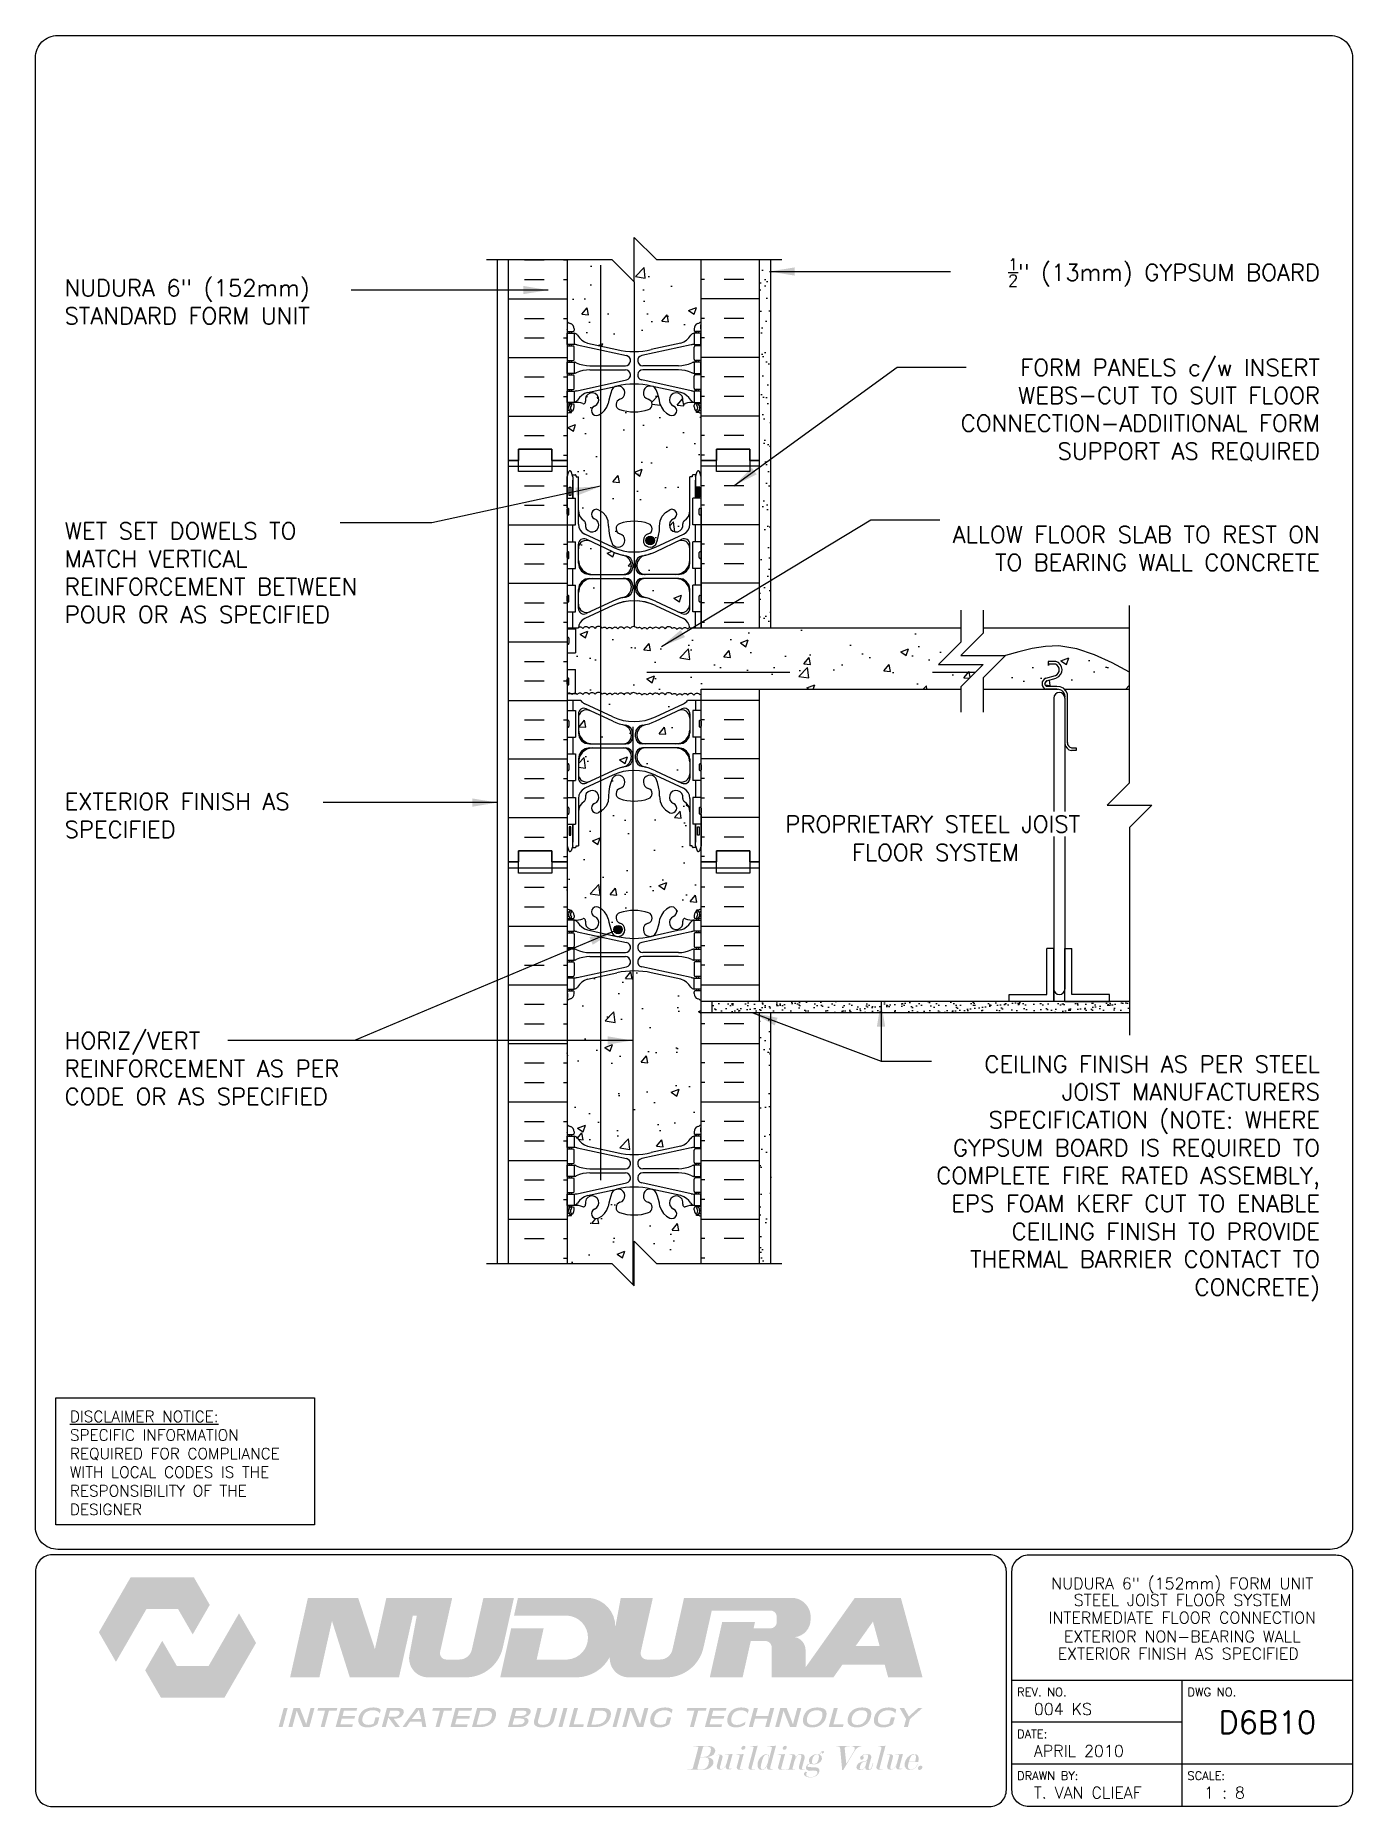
# Paper-space layout 'D6B10' of a CAD drawing. Header units: inches. Extents: x 0.42 to 7.8, y 0.49 to 10.41.
# The model-space entities are those that its viewports show. They can reach past a viewport. Long polylines and large blocks are cut down to what shows.
import ezdxf
from ezdxf.enums import TextEntityAlignment as Align

# ---------------------------------------------------------------- set-up
doc = ezdxf.new("R2010")
doc.units = ezdxf.units.IN
doc.header["$LTSCALE"] = 0.5
doc.header["$MEASUREMENT"] = 0
doc.linetypes.add('DASHED2', pattern=[0.375, 0.25, -0.125])
doc.linetypes.add('HIDDEN2', pattern=[0.1875, 0.125, -0.0625])
for name, color, linetype in [('HATCH', 12, 'Continuous'), ('line25', 2, 'Continuous'), ('LINE3', 3, 'Continuous'), ('LINE50', 5, 'Continuous'), ('LINE9', 9, 'Continuous'), ('LOGO', 7, 'Continuous'), ('TBK_LINE65', 3, 'Continuous'), ('TBK_TEXT', 4, 'Continuous'), ('TEXT', 4, 'Continuous'), ('Web_Edge', 9, 'Continuous')]:
    doc.layers.add(name, color=color, linetype=linetype)
doc.styles.add('DIM', font='romans.shx', dxfattribs={"width": 0.7})
doc.styles.add('ROMANS', font='romans.shx', dxfattribs={"height": 0.75})
doc.dimstyles.new('ext_12', dxfattribs={"dimscale": 12, "dimtxt": 0.075, "dimasz": 0.09375, "dimexe": 0.09375, "dimexo": 0.0625, "dimgap": 0.0625, "dimtad": 1, "dimdec": 1, "dimzin": 2, "dimdsep": 46, "dimlunit": 4, "dimtxsty": 'DIM', "dimcen": 0.09, "dimdle": 0.09375, "dimclrt": 4, "dimadec": 0, "dimazin": 0, "dimtfac": 1, "dimtdec": 1, "dimtmove": 2, "dimatfit": 3, "dimfxl": 1, "dimfrac": 2, "dimtolj": 1, "dimtzin": 0, "dimarcsym": 0})
pattern_1 = [(37.5, (3.9897, -51.6448), (-0.0314967, 0.963412), [0, -0.76, 0, -0.85, 0, -0.8125]), (7.5, (3.9897, -51.6448), (0.8848884, 1.411073), [0, -0.41, 0, -0.685, 0, -0.2625]), (327.5, (3.3747, -51.6448), (1.557071, 0.0028295), [0, -0.25, 0, -0.9, 0, -1.175]), (317.5, (3.3747, -51.6448), (1.503063, 0.438838), [0, -0.125, 0, -0.59, 0, -0.675])]

psp = doc.layouts.new('D6B10')

# ---------------------------------------------------------------- texts
at = {"layer": 'TBK_TEXT', "color": 7, "style": 'ROMANS'}
for s, p in [('REV. NO.', (5.9215, 1.107)), ('DWG NO.', (6.876, 1.107)), ('DATE:', (5.9215, 0.8726)), ('DRAWN BY:', (5.9215, 0.6382)), ('SCALE:', (6.876, 0.6382))]:
    psp.add_text(s, height=0.04688, dxfattribs=at).set_placement(p)
at = {"layer": 'TEXT', "insert": (0.6134, 2.7065), "char_height": 0.0625, "width": 1.41371, "attachment_point": 1, "style": 'ROMANS'}
psp.add_mtext('{\\Fromans.shx|c1;\\LDISCLAIMER NOTICE:\\l\\PSPECIFIC INFORMATION REQUIRED FOR COMPLIANCE WITH LOCAL CODES IS THE RESPONSIBILITY OF THE DESIGNER}', dxfattribs=at)

msp = doc.modelspace()

# ---------------------------------------------------------------- texts
at = {"layer": 'TEXT', "style": 'ROMANS'}
for s, p in [('PROPRIETARY STEEL JOIST', (124.256, 137.286)), (' FLOOR SYSTEM ', (126.726, 136.012))]:
    msp.add_text(s, height=0.75, dxfattribs=at).set_placement(p, align=Align.MIDDLE_LEFT)
at = {"layer": 'TEXT', "char_height": 0.75, "style": 'ROMANS'}
for s, insert, width, attachment_point in [('\\A1;{\\H0.7x;\\S1/2;}" (13mm) GYPSUM BOARD', (148.222, 162.016), 19.5775, 6), ('\\A1;NUDURA 6" (152mm) STANDARD FORM UNIT', (91.938, 160.697), 16.57727, 4), ('\\A1;FORM PANELS c/w INSERT WEBS-CUT TO SUIT FLOOR CONNECTION-ADDIITIONAL FORM SUPPORT AS REQUIRED', (148.222, 155.842), 19.5775, 6), ('\\A1;WET SET DOWELS TO MATCH VERTICAL REINFORCEMENT BETWEEN POUR OR AS SPECIFIED', (91.95, 148.553), 14.25833, 4), ('ALLOW FLOOR SLAB TO REST ON TO BEARING WALL CONCRETE', (148.214, 149.636), 18.08617, 6), ('\\A1;EXTERIOR FINISH AS SPECIFIED', (91.938, 137.672), 14.62371, 4), ('HORIZ/VERT REINFORCEMENT AS PER CODE OR AS SPECIFIED', (91.946, 126.326), 15.30561, 4), ('CEILING FINISH AS PER STEEL JOIST MANUFACTURERS SPECIFICATION (NOTE: WHERE GYPSUM BOARD IS REQUIRED TO COMPLETE FIRE RATED ASSEMBLY, EPS FOAM KERF CUT TO ENABLE CEILING FINISH TO PROVIDE THERMAL BARRIER CONTACT TO CONCRETE)', (148.222, 121.4), 19.5775, 6)]:
    msp.add_mtext(s, dxfattribs=dict(at, insert=insert, width=width, attachment_point=attachment_point))

# ---------------------------------------------------------------- blocks, each defined once
blk = doc.blocks.new('TITLEBLOCK-Tag')
at = {"style": 'ROMANS'}
for tag, height, p in [('TITLE_LINE_1', 0.065, (0.927, -0.1328)), ('TITLE_LINE_2', 0.065, (0.9294, -0.2258)), ('CENTRE-LINE-3', 0.065, (0.927, -0.3246)), ('TITLE_LINE_4', 0.065, (0.927, -0.4299)), ('TITLE_LINE_5', 0.065, (0.927, -0.526)), ('DWG', 0.125, (1.4043, -0.9102))]:
    blk.add_attdef(tag, text='', height=height, dxfattribs=at).set_placement(p, align=Align.MIDDLE_CENTER)
for tag, p in [('LATEST_REVISION', (0.0954, -0.8366)), ('REVISION_DATE', (0.0954, -1.071)), ('DRAWN_BY', (0.0954, -1.3053)), ('SCALE', (1.0499, -1.3053))]:
    blk.add_attdef(tag, text='', height=0.065, dxfattribs=at).set_placement(p, align=Align.MIDDLE_LEFT)
blk = doc.blocks.new('Cutline')
at = {"layer": 'LINE9'}
blk.add_lwpolyline([(-12.25, 0), (-6.625, 0), (-5.625, -1), (-5.625, 1), (-4.625, 0), (1, 0)], dxfattribs=at)

# ---------------------------------------------------------------- hatches: boundary and pattern name
at = {"layer": 'HATCH'}
h = msp.add_hatch(dxfattribs=at)
h.set_pattern_fill('AR-CONC', color=256, scale=0.5)
h.paths.add_polyline_path([(120.474, 162.588), (118.474, 162.588), (117.474, 163.588), (117.474, 161.588), (116.474, 162.588), (114.474, 162.588), (114.474, 159.806, 0.082415), (114.617, 159.727, -0.317837), (114.784, 159.492), (114.784, 159.424, -0.414214), (114.722, 159.362), (114.674, 159.362), (114.674, 159.292), (114.779, 159.292, -0.188973), (114.935, 159.197, 0.196323), (115.384, 158.851), (116.706, 158.56, 0.057795), (117.474, 158.471, 0.057795), (118.242, 158.56), (119.564, 158.851, 0.196323), (120.013, 159.197, -0.188973), (120.169, 159.292), (120.274, 159.292), (120.274, 159.362), (120.227, 159.362, -0.414214), (120.164, 159.424), (120.164, 159.492, -0.317837), (120.331, 159.727, 0.082415), (120.474, 159.806)])
h = msp.add_hatch(dxfattribs=at)
h.set_pattern_fill('AR-SAND', color=256, scale=0.5, style=0)
h.set_pattern_definition(pattern_1)
h.paths.add_polyline_path([(123.099, 146.078), (123.599, 146.078), (123.599, 148.784), (123.099, 148.537)])
h.paths.add_polyline_path([(123.599, 153.225), (123.099, 152.978), (123.099, 148.537), (123.599, 148.784)])
h.paths.add_polyline_path([(123.599, 154.89), (123.099, 154.89), (123.099, 153.588), (123.099, 152.978), (123.599, 153.225)])
h.paths.add_polyline_path([(123.599, 162.588), (123.099, 162.588), (123.099, 154.89), (123.599, 154.89)])
h = msp.add_hatch(dxfattribs=at)
h.set_pattern_fill('AR-CONC', color=256, scale=0.5)
h.paths.add_polyline_path([(117.474, 118.588), (118.474, 117.588), (120.474, 117.588), (120.474, 119.677, 0.064398), (120.364, 119.743), (120.274, 119.743), (120.274, 119.784, -0.249069), (120.164, 119.992), (120.164, 120.059, -0.414214), (120.227, 120.122), (120.274, 120.122), (120.274, 120.192), (120.169, 120.192, 0.10046), (119.775, 120.134, -0.601435), (119.656, 120.239, 2.182095), (119.246, 120.026, -1), (119.082, 119.618, -0.24438), (118.634, 120.139, 0.053157), (118.468, 120.753, 0.223253), (118.268, 120.918), (118.248, 120.922, 0.955472), (118.11, 120.328, -0.735593), (118.123, 119.87, -0.082755), (117.474, 119.762, -0.082755), (116.825, 119.87, -0.735593), (116.838, 120.328, 0.955472), (116.7, 120.922), (116.68, 120.918, 0.223253), (116.48, 120.753, 0.053157), (116.314, 120.139, -0.24438), (115.866, 119.618, -1), (115.702, 120.026, 2.182095), (115.292, 120.239, -0.601435), (115.173, 120.134, 0.10046), (114.779, 120.192), (114.674, 120.192), (114.674, 120.122), (114.722, 120.122, -0.414214), (114.784, 120.059), (114.784, 119.992, -0.249069), (114.674, 119.784), (114.674, 119.743), (114.584, 119.743, 0.064398), (114.474, 119.677), (114.474, 117.588), (116.474, 117.588), (117.474, 116.588)])
h.paths.add_polyline_path([(120.474, 129.369, 0.082415), (120.331, 129.448, -0.317837), (120.164, 129.684), (120.164, 129.751, -0.414214), (120.227, 129.814), (120.274, 129.814), (120.274, 129.884), (120.169, 129.884, -0.188973), (120.013, 129.979, 0.196323), (119.564, 130.325), (118.242, 130.616, 0.057795), (117.474, 130.705, 0.057795), (116.706, 130.616), (115.384, 130.325, 0.196323), (114.935, 129.979, -0.188973), (114.779, 129.884), (114.674, 129.884), (114.674, 129.814), (114.722, 129.814, -0.414214), (114.784, 129.751), (114.784, 129.684, -0.317837), (114.617, 129.448, 0.082415), (114.474, 129.369), (114.474, 123.806, 0.082415), (114.617, 123.727, -0.317837), (114.784, 123.492), (114.784, 123.424, -0.414214), (114.722, 123.362), (114.674, 123.362), (114.674, 123.292), (114.779, 123.292, -0.188973), (114.935, 123.197, 0.196323), (115.384, 122.851), (116.706, 122.56, 0.057795), (117.474, 122.471, 0.057795), (118.242, 122.56), (119.564, 122.851, 0.196323), (120.013, 123.197, -0.188973), (120.169, 123.292), (120.274, 123.292), (120.274, 123.362), (120.227, 123.362, -0.414214), (120.164, 123.424), (120.164, 123.492, -0.317837), (120.331, 123.727, 0.082415), (120.474, 123.806)])
h.paths.add_polyline_path([(120.474, 136.317), (120.399, 136.087, -0.6), (120.299, 136.087), (120.25, 136.237), (120.124, 136.237, -0.414214), (120.074, 136.287), (120.074, 136.317), (119.974, 136.317), (119.974, 137.832, 0.258958), (119.715, 138.299, -0.31131), (119.658, 138.429, 2.127293), (119.246, 138.204, -1), (119.082, 137.796, -0.325306), (118.616, 138.538, 0.10488), (118.443, 139.35, 1.422913), (118.11, 138.883, -0.735593), (118.123, 138.425, -0.082755), (117.474, 138.317, -0.082755), (116.825, 138.425, -0.735593), (116.838, 138.883, 1.422913), (116.505, 139.35, 0.10488), (116.332, 138.538, -0.325306), (115.866, 137.796, -1), (115.702, 138.204, 2.127293), (115.29, 138.429, -0.31131), (115.233, 138.299, 0.258958), (114.974, 137.832), (114.974, 136.317), (114.874, 136.317), (114.874, 136.287, -0.414214), (114.824, 136.237), (114.698, 136.237), (114.649, 136.087, -0.6), (114.549, 136.087), (114.474, 136.317), (114.474, 135.588), (114.474, 133.499, 0.064398), (114.584, 133.433), (114.674, 133.433), (114.674, 133.391, -0.249069), (114.784, 133.184), (114.784, 133.116, -0.414214), (114.722, 133.054), (114.674, 133.054), (114.674, 132.984), (114.779, 132.984, 0.10046), (115.173, 133.041, -0.601435), (115.292, 132.936, 2.182095), (115.702, 133.149, -1), (115.866, 133.558, -0.24438), (116.314, 133.037, 0.053157), (116.48, 132.423, 0.223253), (116.68, 132.258), (116.7, 132.254, 0.955472), (116.838, 132.847, -0.735593), (116.825, 133.305, -0.082755), (117.474, 133.413, -0.082755), (118.123, 133.305, -0.735593), (118.11, 132.847, 0.955472), (118.248, 132.254), (118.268, 132.258, 0.223253), (118.468, 132.423, 0.053157), (118.634, 133.037, -0.24438), (119.082, 133.558, -1), (119.246, 133.149, 2.182095), (119.656, 132.936, -0.601435), (119.775, 133.041, 0.10046), (120.169, 132.984), (120.274, 132.984), (120.274, 133.054), (120.227, 133.054, -0.414214), (120.164, 133.116), (120.164, 133.184, -0.249069), (120.274, 133.391), (120.274, 133.433), (120.364, 133.433, 0.064398), (120.474, 133.499), (120.474, 135.588)])
h.paths.add_polyline_path([(117.359, 140.322, 0.413582), (116.984, 140.697), (115.599, 140.697, 0.414214), (114.974, 140.072), (114.974, 139.545, 0.549071), (115.508, 139.205), (116.52, 139.679, -0.053094), (116.971, 139.834, 0.350119)])
h.paths.add_polyline_path([(117.359, 141.251, 0.350119), (116.971, 141.739, -0.053094), (116.52, 141.894), (115.508, 142.368, 0.549071), (114.974, 142.028), (114.974, 141.502, 0.414214), (115.599, 140.877), (116.984, 140.877, 0.413582)])
h.paths.add_polyline_path([(119.974, 141.502), (119.974, 142.028, 0.549071), (119.44, 142.368), (118.428, 141.894, -0.053094), (117.977, 141.739, 0.350119), (117.589, 141.251, 0.413582), (117.964, 140.877), (119.349, 140.877, 0.414214)])
h.paths.add_polyline_path([(119.974, 140.072, 0.414214), (119.349, 140.697), (117.964, 140.697, 0.413582), (117.589, 140.322, 0.350119), (117.977, 139.834, -0.053094), (118.428, 139.679), (119.44, 139.205, 0.549071), (119.974, 139.545)])
h.paths.add_polyline_path([(119.686, 142.682, 0.118993), (119.869, 142.828), (120.474, 142.828), (120.474, 143.121, 0.077714), (120.435, 143.078, 0.520567), (120.155, 143.069, 0.520567), (119.876, 143.071, 0.520567), (119.627, 143.063, 0.520567), (119.4, 143.056, 0.445343), (119.177, 143.096, 0.520567), (118.866, 143.086, 0.520567), (118.587, 143.078, 0.520567), (118.307, 143.079, 0.520567), (118.059, 143.072, 0.520567), (117.831, 143.065, 0.445343), (117.608, 143.104, 0.520567), (117.298, 143.095, 0.520567), (117.018, 143.086, 0.520567), (116.739, 143.088, 0.520567), (116.49, 143.08, 0.520567), (116.263, 143.073, 0.445343), (116.04, 143.113, 0.520567), (115.729, 143.103, 0.520567), (115.45, 143.095, 0.520567), (115.17, 143.096, 0.520567), (114.922, 143.089, 0.182404), (114.839, 143.142), (114.839, 143.133), (114.754, 143.133, 0.145019), (114.694, 143.082, 0.122352), (114.641, 143.133), (114.489, 143.133, 0.028683), (114.474, 143.123), (114.474, 142.828), (115.079, 142.828, 0.118993), (115.262, 142.682), (116.52, 142.093, 0.109869), (117.474, 141.881, 0.109869), (118.428, 142.093)])
h.paths.add_polyline_path([(119.686, 146.494), (118.428, 147.083, 0.093369), (117.621, 147.29, 0.016332), (117.474, 147.295, 0.109869), (116.52, 147.083), (115.262, 146.494, 0.261124), (114.977, 146.097, -0.37063), (115.17, 146.054, -0.520567), (115.45, 146.052, -0.520567), (115.729, 146.06, -0.520567), (116.04, 146.07, -0.445343), (116.263, 146.031, -0.520567), (116.49, 146.037, -0.520567), (116.739, 146.045, -0.520567), (117.018, 146.043, -0.520567), (117.298, 146.052, -0.520567), (117.608, 146.061, -0.445343), (117.831, 146.022, -0.520567), (118.059, 146.029, -0.520567), (118.307, 146.037, -0.520567), (118.587, 146.035, -0.520567), (118.866, 146.043, -0.520567), (119.177, 146.053, -0.445343), (119.4, 146.014, -0.520567), (119.627, 146.02, -0.520567), (119.876, 146.028, -0.175549), (119.971, 146.094, 0.262337)], flags=17)
h.paths.add_polyline_path([(117.359, 147.925, 0.413582), (116.984, 148.299), (115.599, 148.299, 0.414214), (114.974, 147.674), (114.974, 147.147, 0.549071), (115.508, 146.808), (116.52, 147.281, -0.053094), (116.971, 147.437, 0.350119)])
h.paths.add_polyline_path([(116.971, 149.342, -0.053094), (116.52, 149.497), (115.508, 149.97, 0.549071), (114.974, 149.631), (114.974, 149.104, 0.414214), (115.599, 148.479), (116.984, 148.479, 0.085652), (117.11, 148.501, 0.316711), (117.359, 148.853, 0.350119)])
h.paths.add_polyline_path([(119.974, 149.104), (119.974, 149.631, 0.549071), (119.44, 149.97), (118.428, 149.497, -0.053094), (117.977, 149.342, 0.350119), (117.589, 148.853, 0.413582), (117.964, 148.479), (119.349, 148.479, 0.414214)])
h.paths.add_polyline_path([(119.349, 148.299), (117.964, 148.299, 0.117525), (117.795, 148.259, 0.282333), (117.589, 147.925, 0.350119), (117.977, 147.437, -0.053094), (118.428, 147.281), (119.44, 146.808, 0.549071), (119.974, 147.147), (119.974, 147.674, 0.414214)])
h.paths.add_polyline_path([(119.974, 152.859), (120.074, 152.859), (120.074, 152.889, -0.414214), (120.124, 152.939), (120.25, 152.939), (120.299, 153.089, -0.6), (120.399, 153.089), (120.474, 152.859), (120.474, 153.588), (120.474, 155.677, 0.064398), (120.364, 155.743), (120.274, 155.743), (120.274, 155.784, -0.249069), (120.164, 155.992), (120.164, 156.059, -0.414214), (120.227, 156.122), (120.274, 156.122), (120.274, 156.192), (120.169, 156.192, 0.10046), (119.775, 156.134, -0.601435), (119.656, 156.239, 2.182095), (119.246, 156.026, -1), (119.082, 155.618, -0.24438), (118.634, 156.139, 0.053157), (118.468, 156.753, 0.223253), (118.268, 156.918), (118.248, 156.922, 0.955472), (118.11, 156.328, -0.735593), (118.123, 155.87, -0.082755), (117.474, 155.762, -0.082755), (116.825, 155.87, -0.735593), (116.838, 156.328, 0.955472), (116.7, 156.922), (116.68, 156.918, 0.223253), (116.48, 156.753, 0.053157), (116.314, 156.139, -0.24438), (115.866, 155.618, -1), (115.702, 156.026, 2.182095), (115.292, 156.239, -0.601435), (115.173, 156.134, 0.10046), (114.779, 156.192), (114.674, 156.192), (114.674, 156.122), (114.722, 156.122, -0.414214), (114.784, 156.059), (114.784, 155.992, -0.249069), (114.674, 155.784), (114.674, 155.743), (114.584, 155.743, 0.064398), (114.474, 155.677), (114.474, 153.588), (114.474, 152.859), (114.549, 153.089, -0.6), (114.649, 153.089), (114.698, 152.939), (114.824, 152.939, -0.414214), (114.874, 152.889), (114.874, 152.859), (114.974, 152.859), (114.974, 151.344, 0.258958), (115.233, 150.877, -0.31131), (115.29, 150.747, 2.127293), (115.702, 150.971, -1), (115.866, 151.38, -0.325306), (116.332, 150.638, 0.10488), (116.505, 149.826, 1.422913), (116.838, 150.293, -0.735593), (116.825, 150.751, -0.082755), (117.474, 150.859, -0.082755), (118.123, 150.751, -0.735593), (118.11, 150.293, 1.422913), (118.443, 149.826, 0.10488), (118.616, 150.638, -0.325306), (119.082, 151.38, -1), (119.246, 150.971, 2.127293), (119.658, 150.747, -0.31131), (119.715, 150.877, 0.258958), (119.974, 151.344)])
h.paths.add_polyline_path([(132.122, 145.445), (132.122, 146.078), (120.474, 146.078), (119.973, 146.078, 0.270973), (119.686, 146.494), (118.428, 147.083, 0.093369), (117.621, 147.29, 0.016332), (117.474, 147.295, 0.109869), (116.52, 147.083), (115.262, 146.494, 0.270973), (114.975, 146.078), (114.474, 146.078), (114.474, 146.043), (114.839, 146.043), (114.839, 144.963), (114.474, 144.963), (114.474, 144.213), (114.839, 144.213), (114.839, 143.142, -0.182404), (114.922, 143.089, -0.520567), (115.17, 143.096, -0.520567), (115.45, 143.095, -0.520567), (115.729, 143.103, -0.520567), (116.04, 143.113, -0.445343), (116.263, 143.073, -0.520567), (116.49, 143.08, -0.520567), (116.739, 143.088, -0.520567), (117.018, 143.086, -0.520567), (117.298, 143.095, -0.520567), (117.608, 143.104, -0.445343), (117.831, 143.065, -0.520567), (118.059, 143.072, -0.520567), (118.307, 143.079, -0.520567), (118.587, 143.078, -0.520567), (118.866, 143.086, -0.520567), (119.177, 143.096, -0.445343), (119.4, 143.056, -0.520567), (119.627, 143.063, -0.520567), (119.876, 143.071, -0.520567), (120.155, 143.069, -0.520567), (120.435, 143.078, -0.077714), (120.474, 143.121), (120.474, 143.328), (132.122, 143.328), (132.122, 143.445), (133.122, 144.445), (131.122, 144.445)])
edge = h.paths.add_edge_path()
edge.add_line((139.682, 146.078), (133.122, 146.078))
edge.add_line((133.122, 146.078), (133.122, 145.84))
edge.add_line((133.122, 145.84), (132.122, 144.84))
edge.add_line((132.122, 144.84), (134.122, 144.84))
edge.add_spline(control_points=[(134.122, 144.84), (134.926, 145.071), (136.849, 145.625), (138.64, 144.662), (139.682, 144.101)], knot_values=[0, 0, 0, 0, 2.427311, 5.806437, 5.806437, 5.806437, 5.806437], degree=3, periodic=0)
edge.add_line((139.682, 144.101), (139.682, 146.078))
h.paths.add_polyline_path([(135.931, 143.828), (136.364, 143.951, 0.684458), (136.364, 144.451), (136.042, 144.451), (136.042, 144.576), (136.386, 144.576, -0.714868), (136.404, 143.832), (135.972, 143.71, 0.616244), (135.959, 143.453), (136.427, 143.453, -0.207325), (136.773, 143.328), (139.682, 143.328), (139.682, 146.078), (133.122, 146.078), (133.122, 145.84), (132.122, 144.84), (134.122, 144.84), (133.122, 143.84), (133.122, 143.328), (133.52, 143.328), (135.931, 143.328, -0.679626)])
h = msp.add_hatch(dxfattribs=at)
h.set_pattern_fill('INSUL', color=256, scale=7, style=0)
h.set_pattern_definition([(0, (-2811.6875, -261.4217), (0, 2.625), []), (0, (-2811.6875, -260.5467), (0, 2.625), [0.875, -0.875]), (0, (-2811.6875, -259.6717), (0, 2.625), [0.875, -0.875])])
h.paths.add_polyline_path([(111.849, 135.588), (112.287, 135.588), (112.287, 136.088), (113.787, 136.088), (113.787, 135.588), (114.474, 135.588), (114.474, 153.588), (113.787, 153.588), (113.787, 154.088), (112.287, 154.088), (112.287, 153.588), (111.849, 153.588)])
h = msp.add_hatch(dxfattribs=at)
h.set_pattern_fill('INSUL', color=256, scale=7, style=0)
h.set_pattern_definition([(0, (-2811.6875, -279.4217), (0, 2.625), []), (0, (-2811.6875, -278.5467), (0, 2.625), [0.875, -0.875]), (0, (-2811.6875, -277.6717), (0, 2.625), [0.875, -0.875])])
h.paths.add_polyline_path([(111.849, 117.588), (112.287, 117.588), (112.287, 118.088), (113.787, 118.088), (113.787, 117.588), (114.474, 117.588), (114.474, 135.588), (113.787, 135.588), (113.787, 136.088), (112.287, 136.088), (112.287, 135.588), (111.849, 135.588)])
h = msp.add_hatch(dxfattribs=at)
h.set_pattern_fill('INSUL', color=256, scale=7, style=0)
h.set_pattern_definition([(180, (3046.6357, -279.4217), (0, 2.625), []), (180, (3046.6357, -278.5467), (0, 2.625), [0.875, -0.875]), (180, (3046.6357, -277.6717), (0, 2.625), [0.875, -0.875])])
h.paths.add_polyline_path([(120.474, 129.328), (123.099, 129.328), (123.099, 135.588), (122.662, 135.588), (122.662, 136.088), (121.162, 136.088), (121.162, 135.588), (120.474, 135.588)])
h.paths.add_polyline_path([(123.099, 128.828), (120.474, 128.828), (120.474, 117.588), (121.162, 117.588), (121.162, 118.088), (122.662, 118.088), (122.662, 117.588), (123.099, 117.588)])
h = msp.add_hatch(dxfattribs=at)
h.set_pattern_fill('AR-SAND', color=256, scale=0.25, style=0)
h.set_pattern_definition([(37.5, (58.65213, 35.7714), (-0.0157483, 0.481706), [0, -0.38, 0, -0.425, 0, -0.40625]), (7.5, (58.6521, 35.7714), (0.4424442, 0.7055365), [0, -0.205, 0, -0.3425, 0, -0.13125]), (327.5, (58.34463, 35.7714), (0.7785355, 0.0014148), [0, -0.125, 0, -0.45, 0, -0.5875]), (317.5, (58.3446, 35.7714), (0.7515317, 0.219419), [0, -0.0625, 0, -0.295, 0, -0.3375])])
h.paths.add_polyline_path([(139.682, 128.828), (139.682, 129.328), (120.974, 129.328), (120.974, 128.828)])
h = msp.add_hatch(dxfattribs=at)
h.set_pattern_fill('AR-SAND', color=256, scale=0.5, style=0)
h.set_pattern_definition(pattern_1)
h.paths.add_polyline_path([(123.599, 128.828), (123.099, 128.828), (123.099, 125.898), (123.599, 124.95)])
h.paths.add_polyline_path([(123.599, 124.95), (123.099, 125.898), (123.099, 117.588), (123.599, 117.588)])
at = {"layer": 'LINE3'}
for points in [[(118.005, 149.999, 1), (118.38, 149.999, 1)], [(116.568, 132.554, 1), (116.943, 132.554, 1)]]:
    msp.add_hatch(color=256, dxfattribs=at).paths.add_polyline_path(points)

# ---------------------------------------------------------------- linework, layer by layer
at = {"layer": 'HATCH'}
for p, q in [((112.562, 162.578), (113.437, 162.578)), ((114.312, 162.578), (114.474, 162.578)), ((122.386, 162.578), (121.511, 162.578)), ((112.562, 161.703), (113.437, 161.703)), ((114.312, 161.703), (114.474, 161.703)), ((120.636, 161.703), (120.474, 161.703)), ((122.386, 161.703), (121.511, 161.703)), ((111.849, 160.828), (114.474, 160.828)), ((123.099, 160.828), (120.474, 160.828)), ((112.562, 159.953), (113.437, 159.953)), ((114.312, 159.953), (114.474, 159.953)), ((120.636, 159.953), (120.474, 159.953)), ((122.386, 159.953), (121.511, 159.953)), ((112.562, 159.078), (113.437, 159.078)), ((114.312, 159.078), (114.474, 159.078)), ((120.636, 159.078), (120.474, 159.078)), ((122.386, 159.078), (121.511, 159.078)), ((111.849, 158.203), (114.474, 158.203)), ((123.099, 158.203), (120.474, 158.203)), ((112.562, 157.328), (113.437, 157.328)), ((114.312, 157.328), (114.474, 157.328)), ((120.636, 157.328), (120.474, 157.328)), ((122.386, 157.328), (121.511, 157.328)), ((112.562, 156.453), (113.437, 156.453)), ((114.312, 156.453), (114.474, 156.453)), ((120.636, 156.453), (120.474, 156.453)), ((122.386, 156.453), (121.511, 156.453)), ((111.849, 155.578), (114.474, 155.578)), ((123.099, 155.578), (120.474, 155.578)), ((112.562, 154.703), (113.437, 154.703)), ((114.312, 154.703), (114.474, 154.703)), ((120.636, 154.703), (120.474, 154.703)), ((122.386, 154.703), (121.511, 154.703)), ((114.312, 153.828), (114.474, 153.828)), ((120.636, 153.828), (120.474, 153.828)), ((123.099, 153.328), (120.474, 153.328)), ((120.636, 152.453), (120.474, 152.453)), ((122.386, 152.453), (121.511, 152.453)), ((120.08, 151.536), (120.08, 151.536)), ((120.636, 151.578), (120.474, 151.578)), ((122.386, 151.578), (121.511, 151.578)), ((123.099, 150.703), (120.474, 150.703)), ((120.636, 149.828), (120.474, 149.828)), ((122.386, 149.828), (121.511, 149.828)), ((120.636, 148.953), (120.474, 148.953)), ((122.386, 148.953), (121.511, 148.953)), ((123.099, 148.078), (120.474, 148.078)), ((120.636, 147.203), (120.474, 147.203)), ((122.386, 147.203), (121.511, 147.203)), ((120.636, 146.328), (120.474, 146.328)), ((122.386, 146.328), (121.511, 146.328)), ((115.81, 143.168), (115.81, 143.168)), ((132.132, 143.206), (132.132, 143.206)), ((119.534, 142.384), (119.534, 142.384)), ((123.099, 142.828), (120.474, 142.828)), ((120.636, 141.953), (120.474, 141.953)), ((122.386, 141.953), (121.511, 141.953)), ((120.636, 141.078), (120.474, 141.078)), ((122.386, 141.078), (121.511, 141.078)), ((123.099, 140.203), (120.474, 140.203)), ((120.636, 139.328), (120.474, 139.328)), ((122.386, 139.328), (121.511, 139.328)), ((120.636, 138.453), (120.474, 138.453)), ((122.386, 138.453), (121.511, 138.453)), ((123.099, 137.578), (120.474, 137.578)), ((120.636, 136.703), (120.474, 136.703)), ((122.386, 136.703), (121.511, 136.703)), ((120.636, 135.828), (120.474, 135.828))]:
    msp.add_line(p, q, dxfattribs=at)
for points in [[(116.04, 146.07, 0.520567), (115.729, 146.06, 0.520567), (115.45, 146.052, 0.520567), (115.17, 146.054, 0.37063), (114.977, 146.097, 0.37063)], [(117.608, 146.061, 0.520567), (117.298, 146.052, 0.520567), (117.018, 146.043, 0.520567), (116.739, 146.045, 0.520567), (116.49, 146.037, 0.520567), (116.263, 146.031, 0.445343), (116.04, 146.07, 0.445343)], [(119.177, 146.053, 0.520567), (118.866, 146.043, 0.520567), (118.587, 146.035, 0.520567), (118.307, 146.037, 0.520567), (118.059, 146.029, 0.520567), (117.831, 146.022, 0.445343), (117.608, 146.061, 0.445343)], [(119.971, 146.094, 0.175549), (119.876, 146.028, 0.520567), (119.627, 146.02, 0.520567), (119.4, 146.014, 0.445343), (119.177, 146.053)], [(116.04, 143.113, 0.520567), (115.729, 143.103, 0.520567), (115.45, 143.095, 0.520567), (115.17, 143.096, 0.520567), (114.922, 143.089, 0.520567), (114.694, 143.082, 0.445343), (114.471, 143.121, 0.445343)], [(117.608, 143.104, 0.520567), (117.298, 143.095, 0.520567), (117.018, 143.086, 0.520567), (116.739, 143.088, 0.520567), (116.49, 143.08, 0.520567), (116.263, 143.073, 0.445343), (116.04, 143.113, 0.445343)], [(119.177, 143.096, 0.520567), (118.866, 143.086, 0.520567), (118.587, 143.078, 0.520567), (118.307, 143.079, 0.520567), (118.059, 143.072, 0.520567), (117.831, 143.065, 0.445343), (117.608, 143.104, 0.445343)], [(120.474, 143.121, 0.077714), (120.435, 143.078, 0.520567), (120.155, 143.069, 0.520567), (119.876, 143.071, 0.520567), (119.627, 143.063, 0.520567), (119.4, 143.056, 0.445343), (119.177, 143.096)]]:
    msp.add_lwpolyline(points, format="xyb", dxfattribs=at)
at = {"layer": 'line25'}
for p, q in [((114.474, 162.588), (114.474, 153.588)), ((120.474, 153.588), (120.474, 162.588)), ((114.474, 153.588), (114.474, 135.588)), ((120.474, 146.078), (120.474, 153.588)), ((114.474, 151.893), (114.839, 151.893)), ((114.839, 150.693), (114.839, 151.893)), ((120.474, 151.893), (120.109, 151.893)), ((120.109, 150.693), (120.109, 151.893)), ((114.474, 150.693), (114.839, 150.693)), ((120.474, 150.693), (120.109, 150.693)), ((114.474, 149.943), (114.839, 149.943)), ((114.839, 148.743), (114.839, 149.943)), ((120.109, 148.743), (120.109, 149.943)), ((120.474, 149.943), (120.109, 149.943)), ((114.474, 148.743), (114.839, 148.743)), ((120.474, 148.743), (120.109, 148.743)), ((114.474, 147.993), (114.839, 147.993)), ((114.839, 146.793), (114.839, 147.993)), ((120.474, 147.993), (120.109, 147.993)), ((120.109, 146.793), (120.109, 147.993)), ((114.474, 146.793), (114.839, 146.793)), ((120.474, 146.793), (120.109, 146.793)), ((114.474, 146.043), (114.839, 146.043)), ((114.839, 146.043), (114.839, 144.963)), ((120.474, 146.078), (132.122, 146.078)), ((133.122, 146.078), (139.682, 146.078)), ((133.122, 146.078), (133.52, 146.078)), ((114.474, 144.963), (114.839, 144.963)), ((136.386, 144.576), (136.042, 144.576)), ((136.042, 144.576), (136.042, 144.451)), ((114.474, 144.213), (114.839, 144.213)), ((114.839, 143.133), (114.839, 144.213)), ((135.931, 143.828), (136.364, 143.951)), ((135.965, 143.708), (136.398, 143.83)), ((136.364, 144.451), (136.042, 144.451)), ((114.474, 143.133), (114.839, 143.133)), ((120.474, 142.828), (120.474, 143.328)), ((120.474, 143.328), (132.122, 143.328)), ((133.122, 143.328), (133.52, 143.328)), ((133.126, 143.328), (136.48, 143.328)), ((136.431, 143.328), (135.931, 143.328)), ((136.431, 143.453), (135.959, 143.453)), ((136.288, 142.934), (136.288, 137.849)), ((136.773, 143.328), (139.682, 143.328)), ((136.788, 142.934), (136.788, 137.849)), ((136.899, 140.919), (136.899, 143.125)), ((114.474, 142.383), (114.839, 142.383)), ((114.839, 142.383), (114.839, 141.183)), ((120.474, 142.383), (120.109, 142.383)), ((120.109, 142.383), (120.109, 141.183)), ((114.474, 141.183), (114.839, 141.183)), ((120.474, 141.183), (120.109, 141.183)), ((120.474, 135.588), (120.474, 140.543)), ((137.294, 140.577), (137.08, 140.577)), ((137.09, 140.702), (137.294, 140.702)), ((137.294, 140.702), (137.294, 140.577)), ((114.474, 140.433), (114.839, 140.433)), ((114.839, 140.433), (114.839, 139.233)), ((120.109, 140.433), (120.109, 139.233)), ((120.474, 140.433), (120.109, 140.433)), ((114.474, 139.233), (114.839, 139.233)), ((120.474, 139.233), (120.109, 139.233)), ((114.474, 138.483), (114.839, 138.483)), ((114.839, 138.483), (114.839, 137.283)), ((120.474, 138.483), (120.109, 138.483)), ((120.109, 138.483), (120.109, 137.283)), ((114.474, 137.283), (114.839, 137.283)), ((120.474, 137.283), (120.109, 137.283)), ((136.288, 136.724), (136.288, 129.891)), ((136.788, 136.724), (136.788, 129.891)), ((114.474, 135.588), (114.474, 117.588)), ((120.474, 117.588), (120.474, 135.588)), ((136.288, 131.703), (135.976, 131.703)), ((135.976, 129.641), (135.976, 131.703)), ((136.288, 131.703), (136.288, 129.328)), ((136.288, 129.328), (136.288, 131.703)), ((136.788, 131.703), (137.101, 131.703)), ((136.788, 129.328), (136.788, 131.703)), ((137.101, 129.641), (137.101, 131.703)), ((134.288, 129.328), (134.288, 129.641)), ((134.288, 129.641), (135.976, 129.641)), ((138.788, 129.641), (137.101, 129.641)), ((138.788, 129.328), (138.788, 129.641)), ((120.974, 128.828), (120.974, 129.328)), ((136.288, 129.328), (134.288, 129.328)), ((136.788, 129.328), (138.788, 129.328))]:
    msp.add_line(p, q, dxfattribs=at)
for centre, radius, start, end in [((136.267, 144.201), 0.393, 291.21998, 72.50691), ((136.03, 143.578), 0.269, 111.59793, 248.40207), ((136.267, 144.201), 0.268, 291.21998, 68.78002), ((136.03, 143.578), 0.144, 111.59793, 240.31853), ((136.538, 142.932), 0.25, 0.44662, 179.55338), ((136.456, 142.991), 0.463, 16.75744, 94.17357), ((136.456, 142.991), 0.338, 350.13198, 94.17357), ((137.135, 140.921), 0.348, 185.2582, 260.88594), ((137.13, 140.93), 0.231, 177.12211, 260.19191), ((136.538, 129.893), 0.25, 180.44662, 359.55338)]:
    msp.add_arc(centre, radius, start, end, dxfattribs=at)
at = {"layer": 'LINE3'}
for p, q in [((115.974, 162.338), (115.974, 121.328)), ((117.474, 161.588), (117.474, 146.137)), ((117.41, 141.649), (117.41, 116.652))]:
    msp.add_line(p, q, dxfattribs=at)
for centre in [(118.193, 149.999), (116.756, 132.554)]:
    msp.add_circle(centre, 0.188, dxfattribs=at)
at = {"layer": 'LINE50'}
for p, q in [((111.849, 153.588), (111.849, 162.588)), ((123.099, 153.588), (123.099, 162.588)), ((111.849, 135.588), (111.849, 153.588)), ((123.099, 146.078), (123.099, 153.588)), ((123.099, 135.588), (123.099, 143.328)), ((111.849, 117.588), (111.849, 135.588)), ((123.099, 129.328), (123.099, 135.588)), ((123.099, 117.588), (123.099, 128.828))]:
    msp.add_line(p, q, dxfattribs=at)
for points in [[(111.849, 153.588), (112.287, 153.588), (112.287, 154.088), (113.787, 154.088), (113.787, 153.588), (114.474, 153.588)], [(114.474, 153.588), (113.787, 153.588), (113.787, 154.088), (112.287, 154.088), (112.287, 153.588), (111.849, 153.588)], [(123.099, 153.588), (122.662, 153.588), (122.662, 154.088), (121.162, 154.088), (121.162, 153.588), (120.474, 153.588)], [(120.474, 153.588), (121.162, 153.588), (121.162, 154.088), (122.662, 154.088), (122.662, 153.588), (123.099, 153.588)], [(111.849, 135.588), (112.287, 135.588), (112.287, 136.088), (113.787, 136.088), (113.787, 135.588), (114.474, 135.588)], [(114.474, 135.588), (113.787, 135.588), (113.787, 136.088), (112.287, 136.088), (112.287, 135.588), (111.849, 135.588)], [(123.099, 135.588), (122.662, 135.588), (122.662, 136.088), (121.162, 136.088), (121.162, 135.588), (120.474, 135.588)], [(120.474, 135.588), (121.162, 135.588), (121.162, 136.088), (122.662, 136.088), (122.662, 135.588), (123.099, 135.588)]]:
    msp.add_lwpolyline(points, dxfattribs=at)
at = {"layer": 'LINE9'}
for p, q in [((111.349, 117.588), (111.349, 162.588)), ((123.599, 146.078), (123.599, 162.588)), ((114.474, 152.859), (114.549, 153.089)), ((114.724, 152.859), (114.649, 153.089)), ((114.698, 152.939), (114.824, 152.939)), ((114.724, 152.859), (114.724, 151.893)), ((114.874, 152.889), (114.874, 152.859)), ((114.874, 152.889), (114.874, 152.889)), ((114.874, 152.859), (114.974, 152.859)), ((114.974, 150.737), (114.974, 152.859)), ((120.074, 152.859), (119.974, 152.859)), ((119.974, 150.737), (119.974, 152.859)), ((120.074, 152.889), (120.074, 152.859)), ((120.074, 152.889), (120.074, 152.889)), ((120.25, 152.939), (120.124, 152.939)), ((120.224, 152.859), (120.299, 153.089)), ((120.224, 152.859), (120.224, 151.893)), ((120.474, 152.859), (120.399, 153.089)), ((114.474, 151.183), (114.474, 151.403)), ((114.474, 151.348), (114.474, 151.348)), ((114.474, 151.238), (114.474, 151.238)), ((114.514, 151.443), (114.514, 151.443)), ((114.514, 151.143), (114.514, 151.143)), ((114.554, 151.183), (114.554, 151.403)), ((120.394, 151.183), (120.394, 151.403)), ((120.434, 151.443), (120.434, 151.443)), ((120.434, 151.143), (120.434, 151.143)), ((120.474, 151.183), (120.474, 151.403)), ((120.474, 151.348), (120.474, 151.348)), ((120.474, 151.238), (120.474, 151.238)), ((116.52, 149.695), (115.262, 150.284)), ((116.52, 149.695), (115.262, 150.284)), ((118.428, 149.695), (119.686, 150.284)), ((118.428, 149.695), (119.686, 150.284)), ((114.474, 149.233), (114.474, 149.453)), ((114.474, 149.398), (114.474, 149.398)), ((114.474, 149.288), (114.474, 149.288)), ((114.514, 149.493), (114.514, 149.493)), ((114.554, 149.233), (114.554, 149.453)), ((114.974, 148.979), (114.974, 149.827)), ((116.52, 149.497), (115.33, 150.054)), ((116.52, 149.497), (115.33, 150.054)), ((118.428, 149.497), (119.618, 150.054)), ((118.428, 149.497), (119.618, 150.054)), ((119.974, 148.979), (119.974, 149.827)), ((120.394, 149.233), (120.394, 149.453)), ((120.434, 149.493), (120.434, 149.493)), ((120.474, 149.233), (120.474, 149.453)), ((120.474, 149.398), (120.474, 149.398)), ((120.474, 149.288), (120.474, 149.288)), ((114.514, 149.193), (114.514, 149.193)), ((117.359, 148.854), (117.359, 148.854)), ((117.414, 148.946), (117.414, 148.792)), ((117.534, 148.946), (117.534, 148.792)), ((117.589, 148.854), (117.589, 148.854)), ((120.434, 149.193), (120.434, 149.193)), ((114.974, 146.951), (114.974, 147.799)), ((115.474, 148.479), (117.102, 148.479)), ((115.474, 148.479), (116.984, 148.479)), ((115.474, 148.299), (117.102, 148.299)), ((115.474, 148.299), (116.984, 148.299)), ((117.414, 147.987), (117.414, 147.832)), ((117.534, 147.987), (117.534, 147.832)), ((119.474, 148.479), (117.847, 148.479)), ((119.474, 148.299), (117.847, 148.299)), ((119.474, 148.479), (117.964, 148.479)), ((119.474, 148.299), (117.964, 148.299)), ((119.974, 146.951), (119.974, 147.799)), ((114.474, 147.283), (114.474, 147.503)), ((114.474, 147.448), (114.474, 147.448)), ((114.474, 147.338), (114.474, 147.338)), ((114.514, 147.543), (114.514, 147.543)), ((114.514, 147.243), (114.514, 147.243)), ((114.554, 147.283), (114.554, 147.503)), ((116.52, 147.083), (115.262, 146.494)), ((116.52, 147.083), (115.262, 146.494)), ((116.52, 147.281), (115.33, 146.724)), ((116.52, 147.281), (115.33, 146.724)), ((118.428, 147.281), (119.618, 146.724)), ((118.428, 147.281), (119.618, 146.724)), ((118.428, 147.083), (119.686, 146.494)), ((118.428, 147.083), (119.686, 146.494)), ((120.394, 147.283), (120.394, 147.503)), ((120.434, 147.543), (120.434, 147.543)), ((120.434, 147.243), (120.434, 147.243)), ((120.474, 147.283), (120.474, 147.503)), ((120.474, 147.448), (120.474, 147.448)), ((120.474, 147.338), (120.474, 147.338)), ((139.682, 139.13), (139.682, 147.078)), ((114.474, 146.078), (114.975, 146.078)), ((114.474, 145.613), (114.474, 145.393)), ((114.474, 145.558), (114.474, 145.558)), ((114.474, 145.448), (114.474, 145.448)), ((114.514, 145.653), (114.514, 145.653)), ((114.514, 145.353), (114.514, 145.353)), ((114.554, 145.613), (114.554, 145.393)), ((119.973, 146.078), (120.474, 146.078)), ((114.474, 143.563), (114.474, 143.783)), ((114.474, 143.728), (114.474, 143.728)), ((114.514, 143.823), (114.514, 143.823)), ((114.554, 143.563), (114.554, 143.783)), ((114.474, 143.618), (114.474, 143.618)), ((114.514, 143.523), (114.514, 143.523)), ((115.079, 142.828), (114.474, 142.828)), ((114.974, 142.225), (114.974, 141.377)), ((116.52, 142.093), (115.262, 142.682)), ((116.52, 141.894), (115.33, 142.451)), ((118.428, 142.093), (119.686, 142.682)), ((118.428, 141.894), (119.618, 142.451)), ((120.474, 142.828), (119.869, 142.828)), ((119.974, 142.225), (119.974, 141.377)), ((120.474, 140.543), (120.474, 142.828)), ((114.474, 141.893), (114.474, 141.673)), ((114.474, 141.838), (114.474, 141.838)), ((114.474, 141.728), (114.474, 141.728)), ((114.514, 141.933), (114.514, 141.933)), ((114.514, 141.633), (114.514, 141.633)), ((114.554, 141.893), (114.554, 141.673)), ((117.414, 141.189), (117.414, 141.343)), ((117.534, 141.189), (117.534, 141.343)), ((120.394, 141.893), (120.394, 141.673)), ((120.434, 141.933), (120.434, 141.933)), ((120.434, 141.633), (120.434, 141.633)), ((120.474, 141.893), (120.474, 141.673)), ((120.474, 141.838), (120.474, 141.838)), ((120.474, 141.728), (120.474, 141.728)), ((115.474, 140.877), (117.102, 140.877)), ((115.474, 140.697), (117.102, 140.697)), ((119.474, 140.877), (117.847, 140.877)), ((119.474, 140.697), (117.847, 140.697)), ((114.474, 139.943), (114.474, 139.723)), ((114.474, 139.888), (114.474, 139.888)), ((114.474, 139.778), (114.474, 139.778)), ((114.554, 139.943), (114.554, 139.723)), ((114.974, 140.197), (114.974, 139.348)), ((117.359, 140.322), (117.359, 140.321)), ((117.414, 140.23), (117.414, 140.384)), ((117.534, 140.23), (117.534, 140.384)), ((117.589, 140.322), (117.589, 140.321)), ((119.974, 140.197), (119.974, 139.348)), ((120.394, 139.943), (120.394, 139.723)), ((120.474, 139.943), (120.474, 139.723)), ((120.474, 139.888), (120.474, 139.888)), ((120.474, 139.778), (120.474, 139.778)), ((114.514, 139.683), (114.514, 139.683)), ((116.52, 139.48), (115.262, 138.891)), ((116.52, 139.679), (115.33, 139.122)), ((118.428, 139.679), (119.618, 139.122)), ((118.428, 139.48), (119.686, 138.891)), ((120.434, 139.683), (120.434, 139.683)), ((139.682, 139.13), (138.682, 138.13)), ((114.974, 138.438), (114.974, 136.317)), ((119.974, 138.438), (119.974, 136.317)), ((114.474, 137.993), (114.474, 137.773)), ((114.474, 137.938), (114.474, 137.938)), ((114.474, 137.828), (114.474, 137.828)), ((114.514, 138.033), (114.514, 138.033)), ((114.514, 137.733), (114.514, 137.733)), ((114.554, 137.993), (114.554, 137.773)), ((120.394, 137.993), (120.394, 137.773)), ((120.434, 138.033), (120.434, 138.033)), ((120.434, 137.733), (120.434, 137.733)), ((120.474, 137.993), (120.474, 137.773)), ((120.474, 137.938), (120.474, 137.938)), ((120.474, 137.828), (120.474, 137.828)), ((138.682, 138.13), (140.682, 138.13)), ((140.682, 138.13), (139.682, 137.13)), ((114.724, 136.317), (114.724, 137.283)), ((120.224, 136.317), (120.224, 137.283)), ((139.682, 137.13), (139.682, 127.828)), ((114.474, 136.317), (114.549, 136.087)), ((114.724, 136.317), (114.649, 136.087)), ((114.698, 136.237), (114.824, 136.237)), ((114.874, 136.287), (114.874, 136.317)), ((114.874, 136.317), (114.974, 136.317)), ((114.874, 136.287), (114.874, 136.287)), ((120.074, 136.317), (119.974, 136.317)), ((120.074, 136.287), (120.074, 136.317)), ((120.074, 136.287), (120.074, 136.287)), ((120.25, 136.237), (120.124, 136.237)), ((120.224, 136.317), (120.299, 136.087)), ((120.474, 136.317), (120.399, 136.087)), ((139.682, 129.328), (120.474, 129.328)), ((139.682, 128.828), (120.474, 128.828)), ((123.599, 117.588), (123.599, 128.828))]:
    msp.add_line(p, q, dxfattribs=at)
at = {"layer": 'LINE9', "linetype": 'HIDDEN2'}
msp.add_line((118.051, 144.101), (132.778, 144.101), dxfattribs=at)
at = {"layer": 'LINE9', "linetype": 'DASHED2', "ltscale": 0.15}
for points in [[(113.787, 153.588), (113.787, 153.588), (113.787, 153.088), (112.287, 153.088), (112.287, 153.588), (112.287, 153.588)], [(122.662, 153.588), (122.662, 153.588), (122.662, 153.088), (121.162, 153.088), (121.162, 153.588), (121.162, 153.588)], [(113.787, 135.588), (113.787, 135.588), (113.787, 135.088), (112.287, 135.088), (112.287, 135.588), (112.287, 135.588)], [(122.662, 135.588), (122.662, 135.588), (122.662, 135.088), (121.162, 135.088), (121.162, 135.588), (121.162, 135.588)]]:
    msp.add_lwpolyline(points, dxfattribs=at)
at = {"layer": 'LINE9'}
for points in [[(114.474, 151.459), (114.474, 152.859)], [(114.724, 151.893), (114.724, 152.709)], [(120.224, 151.893), (120.224, 152.709)], [(120.474, 151.459), (120.474, 152.859)], [(114.474, 151.459), (114.474, 136.317)], [(120.474, 151.459), (120.474, 146.078)], [(114.724, 149.943), (114.724, 150.693)], [(120.224, 149.943), (120.224, 150.693)], [(114.724, 147.993), (114.724, 148.743)], [(120.224, 147.993), (120.224, 148.743)], [(114.724, 146.078), (114.724, 146.793)], [(120.224, 146.078), (120.224, 146.793)], [(132.122, 146.881), (132.122, 145.445), (132.122, 145.445), (131.122, 144.445), (133.122, 144.445), (132.122, 143.445), (132.122, 142.3)], [(133.122, 146.881), (133.122, 145.84), (133.122, 145.84), (132.122, 144.84), (134.122, 144.84), (133.122, 143.84), (133.122, 142.3)], [(114.724, 142.828), (114.724, 142.383)], [(120.224, 142.828), (120.224, 142.383)], [(120.474, 137.717), (120.474, 142.828)], [(114.724, 141.183), (114.724, 140.433)], [(120.224, 141.183), (120.224, 140.433)], [(114.724, 139.233), (114.724, 138.483)], [(120.224, 139.233), (120.224, 138.483)], [(120.474, 137.717), (120.474, 136.317)], [(114.724, 137.283), (114.724, 136.467)], [(120.224, 137.283), (120.224, 136.467)]]:
    msp.add_lwpolyline(points, dxfattribs=at)
for points in [[(114.634, 152.009), (114.564, 152.009), (114.564, 152.389), (114.634, 152.389)], [(120.274, 151.949), (120.424, 151.949), (120.424, 152.389), (120.274, 152.389)], [(120.314, 152.009), (120.384, 152.009), (120.384, 152.389), (120.314, 152.389)], [(114.634, 137.167), (114.564, 137.167), (114.564, 136.787), (114.634, 136.787)], [(120.314, 137.167), (120.384, 137.167), (120.384, 136.787), (120.314, 136.787)]]:
    msp.add_lwpolyline(points, close=True, dxfattribs=at)
for points in [[(116.332, 150.638, 0.325312), (115.866, 151.38)], [(118.616, 150.638, -0.325312), (119.082, 151.38)], [(116.332, 138.538, -0.325312), (115.866, 137.796)], [(118.616, 138.538, 0.325312), (119.082, 137.796)]]:
    msp.add_lwpolyline(points, format="xyb", dxfattribs=at)
for centre, radius, start, end in [((114.599, 153.062), 0.0567, 28.07249, 151.92751), ((114.824, 152.889), 0.05, 0, 90), ((120.124, 152.889), 0.05, 90, 180), ((120.349, 153.062), 0.0567, 28.07249, 151.92751), ((114.514, 151.403), 0.04, 90, 180), ((114.514, 151.183), 0.04, 180, 270), ((114.514, 151.403), 0.04, 360, 90), ((114.514, 151.183), 0.04, 270, 0), ((115.524, 151.344), 0.55, 180, 238.0732), ((115.167, 150.771), 0.125, 348.90556, 58.0732), ((115.589, 150.688), 0.305, 168.90556, 68.19625), ((115.784, 151.176), 0.22, 68.19625, 248.19625), ((119.359, 150.688), 0.305, 111.80375, 11.09444), ((119.164, 151.176), 0.22, 291.80375, 111.80375), ((119.781, 150.771), 0.125, 121.9268, 191.09444), ((119.424, 151.344), 0.55, 301.9268, 0), ((120.434, 151.403), 0.04, 90, 180), ((120.434, 151.183), 0.04, 180, 270), ((120.434, 151.403), 0.04, 0, 90), ((120.434, 151.183), 0.04, 270, 0), ((115.474, 150.737), 0.5, 180, 244.92041), ((115.224, 149.827), 0.25, 64.92041, 180), ((118.332, 150.638), 2, 180.01456, 203.96383), ((116.756, 149.999), 0.305, 214.67032, 74.27465), ((116.903, 150.524), 0.24, 108.92296, 254.27465), ((117.474, 148.859), 2, 90, 108.92296), ((117.474, 148.859), 2, 71.07704, 90), ((118.193, 149.999), 0.305, 105.72535, 325.32968), ((118.045, 150.524), 0.24, 285.72535, 71.07704), ((116.616, 150.638), 2, 336.03617, 359.98544), ((119.724, 149.827), 0.25, 0, 115.07959), ((119.474, 150.737), 0.5, 295.07959, 0), ((114.514, 149.453), 0.04, 90, 180), ((114.514, 149.453), 0.04, 360, 90), ((115.349, 149.631), 0.375, 64.92041, 180), ((115.349, 149.631), 0.375, 64.92041, 180), ((117.474, 151.733), 2.25, 244.92041, 270), ((117.474, 151.535), 2.25, 244.92041, 260.46127), ((117.474, 151.535), 2.25, 244.92041, 256.74618), ((116.859, 148.854), 0.5, 0, 77.0773), ((117.039, 148.946), 0.375, 360, 80.46127), ((117.474, 151.733), 2.25, 270, 295.07959), ((117.909, 148.946), 0.375, 99.53873, 180), ((118.089, 148.854), 0.5, 102.9227, 180), ((117.474, 151.535), 2.25, 279.53873, 295.07959), ((117.474, 151.535), 2.25, 283.25382, 295.07959), ((119.599, 149.631), 0.375, 0, 115.07959), ((119.599, 149.631), 0.375, 0, 115.07959), ((120.434, 149.453), 0.04, 90, 180), ((120.434, 149.453), 0.04, 0, 90), ((114.514, 149.233), 0.04, 180, 270), ((114.514, 149.233), 0.04, 270, 0), ((115.599, 149.104), 0.625, 180, 270), ((115.599, 149.104), 0.625, 180, 270), ((115.474, 148.979), 0.5, 180, 270), ((115.474, 148.979), 0.5, 180, 270), ((116.984, 148.854), 0.375, 270, 0), ((116.984, 148.854), 0.375, 270, 289.58213), ((117.102, 148.792), 0.312, 270, 0), ((117.847, 148.792), 0.312, 180, 270), ((117.964, 148.854), 0.375, 180, 270), ((117.964, 148.854), 0.375, 250.41787, 270), ((119.349, 149.104), 0.625, 270, 0), ((119.349, 149.104), 0.625, 270, 0), ((119.474, 148.979), 0.5, 270, 0), ((119.474, 148.979), 0.5, 270, 0), ((120.434, 149.233), 0.04, 180, 270), ((120.434, 149.233), 0.04, 270, 0), ((115.599, 147.674), 0.625, 90, 180), ((115.474, 147.799), 0.5, 90, 180), ((115.599, 147.674), 0.625, 90, 180), ((115.474, 147.799), 0.5, 90, 180), ((116.859, 147.924), 0.5, 282.9227, 0), ((116.984, 147.924), 0.375, 0, 90), ((116.984, 147.924), 0.375, 63.18819, 90), ((117.039, 147.832), 0.375, 279.53873, 0), ((117.102, 147.987), 0.312, 0, 90), ((117.847, 147.987), 0.312, 90, 180), ((117.909, 147.832), 0.375, 180, 260.46127), ((117.964, 147.924), 0.375, 90, 180), ((118.089, 147.924), 0.5, 180, 257.0773), ((117.964, 147.924), 0.375, 90, 116.81181), ((119.349, 147.674), 0.625, 360, 90), ((119.349, 147.674), 0.625, 360, 90), ((119.474, 147.799), 0.5, 0, 90), ((119.474, 147.799), 0.5, 0, 90), ((114.514, 147.503), 0.04, 90, 180), ((114.514, 147.283), 0.04, 180, 270), ((114.514, 147.503), 0.04, 360, 90), ((114.514, 147.283), 0.04, 270, 0), ((115.349, 147.147), 0.375, 180, 295.07959), ((115.349, 147.147), 0.375, 180, 295.07959), ((115.224, 146.951), 0.25, 180, 295.07959), ((117.474, 145.244), 2.25, 99.53873, 115.07959), ((117.474, 145.244), 2.25, 102.9227, 115.07959), ((117.474, 145.045), 2.25, 90, 115.07959), ((117.474, 145.045), 2.25, 93.74279, 115.07959), ((116.859, 147.924), 0.5, 282.9227, 324.40062), ((117.474, 145.045), 2.25, 64.92041, 90), ((117.474, 145.045), 2.25, 64.92041, 86.25721), ((118.089, 147.924), 0.5, 215.59938, 257.0773), ((117.474, 145.244), 2.25, 64.92041, 80.46127), ((117.474, 145.244), 2.25, 64.92041, 77.0773), ((119.599, 147.147), 0.375, 244.92041, 360), ((119.599, 147.147), 0.375, 244.92041, 360), ((119.724, 146.951), 0.25, 244.92041, 0), ((120.434, 147.503), 0.04, 90, 180), ((120.434, 147.283), 0.04, 180, 270), ((120.434, 147.503), 0.04, 0, 90), ((120.434, 147.283), 0.04, 270, 0), ((115.474, 146.041), 0.5, 115.07959, 175.72565), ((119.474, 146.041), 0.5, 4.27435, 64.92041), ((114.514, 145.613), 0.04, 90, 180), ((114.514, 145.393), 0.04, 180, 270), ((114.514, 145.613), 0.04, 0, 90), ((114.514, 145.393), 0.04, 270, 0), ((114.514, 143.783), 0.04, 90, 180), ((114.514, 143.783), 0.04, 360, 90), ((114.514, 143.563), 0.04, 180, 270), ((114.514, 143.563), 0.04, 270, 0), ((115.224, 142.225), 0.25, 64.92041, 180), ((115.349, 142.028), 0.375, 64.92041, 180), ((115.474, 143.135), 0.5, 217.77691, 244.92041), ((119.599, 142.028), 0.375, 0, 115.07959), ((119.724, 142.225), 0.25, 360, 115.07959), ((119.474, 143.135), 0.5, 295.07959, 322.22309), ((114.514, 141.893), 0.04, 90, 180), ((114.514, 141.673), 0.04, 180, 270), ((114.514, 141.893), 0.04, 0, 90), ((114.514, 141.673), 0.04, 270, 0), ((115.599, 141.502), 0.625, 180, 270), ((115.474, 141.377), 0.5, 180, 270), ((117.474, 144.131), 2.25, 244.92041, 270), ((117.474, 143.932), 2.25, 244.92041, 260.46127), ((116.859, 141.252), 0.5, 0, 77.0773), ((117.039, 141.343), 0.375, 0, 80.46127), ((117.474, 144.131), 2.25, 270, 295.07959), ((117.909, 141.343), 0.375, 99.53873, 180), ((118.089, 141.252), 0.5, 102.9227, 180), ((117.474, 143.932), 2.25, 279.53873, 295.07959), ((119.349, 141.502), 0.625, 270, 0), ((119.474, 141.377), 0.5, 270, 360), ((120.434, 141.893), 0.04, 90, 180), ((120.434, 141.673), 0.04, 180, 270), ((120.434, 141.893), 0.04, 360, 90), ((120.434, 141.673), 0.04, 270, 0), ((115.599, 140.072), 0.625, 90, 180), ((115.474, 140.197), 0.5, 90, 180), ((116.984, 141.252), 0.375, 270, 0), ((116.984, 140.322), 0.375, 0, 90), ((117.102, 141.189), 0.312, 270, 0), ((117.102, 140.384), 0.312, 0, 90), ((117.847, 141.189), 0.312, 180, 270), ((117.847, 140.384), 0.312, 90, 180), ((117.964, 141.252), 0.375, 180, 270), ((117.964, 140.322), 0.375, 90, 180), ((119.349, 140.072), 0.625, 360, 90), ((119.474, 140.197), 0.5, 360, 90), ((114.514, 139.943), 0.04, 90, 180), ((114.514, 139.943), 0.04, 0, 90), ((117.474, 137.641), 2.25, 99.53873, 115.07959), ((116.859, 140.321), 0.5, 282.9227, 0), ((117.039, 140.23), 0.375, 279.53873, 0), ((117.909, 140.23), 0.375, 180, 260.46127), ((118.089, 140.321), 0.5, 180, 257.0773), ((117.474, 137.641), 2.25, 64.92041, 80.46127), ((120.434, 139.943), 0.04, 90, 180), ((120.434, 139.943), 0.04, 360, 90), ((114.514, 139.723), 0.04, 180, 270), ((114.514, 139.723), 0.04, 270, 0), ((115.349, 139.545), 0.375, 180, 295.07959), ((115.224, 139.348), 0.25, 180, 295.07959), ((118.332, 138.537), 2, 156.03617, 179.98544), ((116.756, 139.176), 0.305, 285.72535, 145.32968), ((117.474, 137.442), 2.25, 90, 115.07959), ((117.474, 137.442), 2.25, 64.92041, 90), ((118.193, 139.176), 0.305, 34.67032, 254.27465), ((116.616, 138.537), 2, 0.01456, 23.96383), ((119.599, 139.545), 0.375, 244.92041, 360), ((119.724, 139.348), 0.25, 244.92041, 360), ((120.434, 139.723), 0.04, 180, 270), ((120.434, 139.723), 0.04, 270, 0), ((115.474, 138.438), 0.5, 115.07959, 180), ((115.524, 137.832), 0.55, 121.9268, 180), ((115.167, 138.405), 0.125, 301.9268, 11.09444), ((115.589, 138.487), 0.305, 291.80375, 191.09444), ((115.784, 138), 0.22, 111.80375, 291.80375), ((116.903, 138.652), 0.24, 105.72535, 251.07704), ((117.474, 140.317), 2, 251.07704, 270), ((117.474, 140.317), 2, 270, 288.92296), ((118.045, 138.652), 0.24, 288.92296, 74.27465), ((119.359, 138.487), 0.305, 348.90556, 248.19625), ((119.164, 138), 0.22, 248.19625, 68.19625), ((119.781, 138.405), 0.125, 168.90556, 238.0732), ((119.474, 138.438), 0.5, 360, 64.92041), ((119.424, 137.832), 0.55, 360, 58.0732), ((114.514, 137.993), 0.04, 90, 180), ((114.514, 137.773), 0.04, 180, 270), ((114.514, 137.993), 0.04, 0, 90), ((114.514, 137.773), 0.04, 270, 0), ((120.434, 137.993), 0.04, 90, 180), ((120.434, 137.773), 0.04, 180, 270), ((120.434, 137.993), 0.04, 360, 90), ((120.434, 137.773), 0.04, 270, 0), ((114.599, 136.113), 0.0567, 208.07249, 331.92751), ((114.824, 136.287), 0.05, 270, 0), ((120.124, 136.287), 0.05, 180, 270), ((120.349, 136.113), 0.0567, 208.07249, 331.92751)]:
    msp.add_arc(centre, radius, start, end, dxfattribs=at)
at = {"layer": 'LINE9', "linetype": 'HIDDEN2'}
msp.add_spline([(139.682, 144.101), (136.511, 145.269), (134.122, 144.84)], degree=3, dxfattribs=at)
at = {"layer": 'Web_Edge'}
for p, q in [((114.484, 159.482), (114.484, 159.668)), ((120.464, 159.482), (120.464, 159.668)), ((114.474, 159.362), (114.722, 159.362)), ((114.584, 159.292), (114.584, 159.362)), ((114.674, 159.292), (114.674, 159.362)), ((114.784, 159.492), (114.784, 159.424)), ((115.384, 158.851), (116.706, 158.56)), ((119.564, 158.851), (118.242, 158.56)), ((120.164, 159.492), (120.164, 159.424)), ((120.474, 159.362), (120.227, 159.362)), ((120.274, 159.292), (120.274, 159.362)), ((120.364, 159.292), (120.364, 159.362)), ((114.474, 158.722), (114.722, 158.722)), ((114.474, 158.062), (114.722, 158.062)), ((114.584, 158.722), (114.584, 158.792)), ((114.584, 157.992), (114.584, 158.062)), ((114.674, 158.722), (114.674, 158.792)), ((114.674, 157.992), (114.674, 158.062)), ((114.784, 158.124), (114.784, 158.659)), ((114.923, 158.768), (117.134, 158.286)), ((120.025, 158.768), (117.814, 158.286)), ((120.164, 158.124), (120.164, 158.659)), ((120.474, 158.722), (120.227, 158.722)), ((120.474, 158.062), (120.227, 158.062)), ((120.274, 158.722), (120.274, 158.792)), ((120.274, 157.992), (120.274, 158.062)), ((120.364, 158.722), (120.364, 158.792)), ((120.364, 157.992), (120.364, 158.062)), ((114.474, 157.422), (114.722, 157.422)), ((114.584, 157.422), (114.584, 157.492)), ((114.674, 157.422), (114.674, 157.492)), ((114.784, 156.824), (114.784, 157.359)), ((115.489, 157.832), (117.085, 157.832)), ((115.489, 157.652), (117.085, 157.652)), ((119.459, 157.832), (117.863, 157.832)), ((119.459, 157.652), (117.863, 157.652)), ((120.164, 156.824), (120.164, 157.359)), ((120.474, 157.422), (120.227, 157.422)), ((120.274, 157.422), (120.274, 157.492)), ((120.364, 157.422), (120.364, 157.492)), ((114.474, 156.762), (114.722, 156.762)), ((114.584, 156.692), (114.584, 156.762)), ((114.674, 156.692), (114.674, 156.762)), ((114.923, 156.715), (117.134, 157.197)), ((115.384, 156.633), (116.706, 156.923)), ((120.025, 156.715), (117.814, 157.197)), ((119.564, 156.633), (118.242, 156.923)), ((120.474, 156.762), (120.227, 156.762)), ((120.274, 156.692), (120.274, 156.762)), ((120.364, 156.692), (120.364, 156.762)), ((114.474, 156.122), (114.722, 156.122)), ((114.474, 156.022), (114.516, 156.022)), ((114.584, 156.122), (114.584, 156.192)), ((114.584, 155.743), (114.674, 155.743)), ((114.674, 156.122), (114.674, 156.192)), ((114.674, 155.743), (114.674, 155.784)), ((114.784, 155.992), (114.784, 156.059)), ((120.164, 155.992), (120.164, 156.059)), ((120.474, 156.122), (120.227, 156.122)), ((120.274, 156.122), (120.274, 156.192)), ((120.274, 155.743), (120.274, 155.784)), ((120.364, 155.743), (120.274, 155.743)), ((120.364, 156.122), (120.364, 156.192)), ((120.474, 156.022), (120.432, 156.022)), ((114.584, 133.433), (114.674, 133.433)), ((114.674, 133.433), (114.674, 133.391)), ((120.364, 133.433), (120.274, 133.433)), ((120.274, 133.433), (120.274, 133.391)), ((114.474, 133.154), (114.516, 133.154)), ((114.474, 133.054), (114.722, 133.054)), ((114.584, 133.054), (114.584, 132.984)), ((114.674, 133.054), (114.674, 132.984)), ((114.784, 133.184), (114.784, 133.116)), ((120.164, 133.184), (120.164, 133.116)), ((120.474, 133.054), (120.227, 133.054)), ((120.274, 133.054), (120.274, 132.984)), ((120.364, 133.054), (120.364, 132.984)), ((120.474, 133.154), (120.432, 133.154)), ((114.474, 132.414), (114.722, 132.414)), ((114.584, 132.484), (114.584, 132.414)), ((114.674, 132.484), (114.674, 132.414)), ((114.784, 132.351), (114.784, 131.816)), ((114.923, 132.46), (117.134, 131.979)), ((115.384, 132.543), (116.706, 132.252)), ((120.025, 132.46), (117.814, 131.979)), ((119.564, 132.543), (118.242, 132.252)), ((120.164, 132.351), (120.164, 131.816)), ((120.474, 132.414), (120.227, 132.414)), ((120.274, 132.484), (120.274, 132.414)), ((120.364, 132.484), (120.364, 132.414)), ((114.474, 131.754), (114.722, 131.754)), ((114.474, 131.114), (114.722, 131.114)), ((114.584, 131.754), (114.584, 131.684)), ((114.584, 131.184), (114.584, 131.114)), ((114.674, 131.754), (114.674, 131.684)), ((114.674, 131.184), (114.674, 131.114)), ((114.784, 131.051), (114.784, 130.516)), ((115.489, 131.524), (117.085, 131.524)), ((115.489, 131.344), (117.085, 131.344)), ((119.459, 131.524), (117.863, 131.524)), ((119.459, 131.344), (117.863, 131.344)), ((120.164, 131.051), (120.164, 130.516)), ((120.474, 131.754), (120.227, 131.754)), ((120.474, 131.114), (120.227, 131.114)), ((120.274, 131.754), (120.274, 131.684)), ((120.274, 131.184), (120.274, 131.114)), ((120.364, 131.754), (120.364, 131.684)), ((120.364, 131.184), (120.364, 131.114)), ((114.474, 130.454), (114.722, 130.454)), ((114.584, 130.454), (114.584, 130.384)), ((114.674, 130.454), (114.674, 130.384)), ((114.923, 130.408), (117.134, 130.889)), ((115.384, 130.325), (116.706, 130.616)), ((120.025, 130.408), (117.814, 130.889)), ((119.564, 130.325), (118.242, 130.616)), ((120.474, 130.454), (120.227, 130.454)), ((120.274, 130.454), (120.274, 130.384)), ((120.364, 130.454), (120.364, 130.384)), ((114.474, 129.814), (114.722, 129.814)), ((114.484, 129.694), (114.484, 129.508)), ((114.584, 129.884), (114.584, 129.814)), ((114.674, 129.884), (114.674, 129.814)), ((114.784, 129.684), (114.784, 129.751)), ((120.164, 129.684), (120.164, 129.751)), ((120.474, 129.814), (120.227, 129.814)), ((120.274, 129.884), (120.274, 129.814)), ((120.364, 129.884), (120.364, 129.814)), ((120.464, 129.694), (120.464, 129.508)), ((114.474, 123.362), (114.722, 123.362)), ((114.484, 123.482), (114.484, 123.668)), ((114.584, 123.292), (114.584, 123.362)), ((114.674, 123.292), (114.674, 123.362)), ((114.784, 123.492), (114.784, 123.424)), ((120.164, 123.492), (120.164, 123.424)), ((120.474, 123.362), (120.227, 123.362)), ((120.274, 123.292), (120.274, 123.362)), ((120.364, 123.292), (120.364, 123.362)), ((120.464, 123.482), (120.464, 123.668)), ((114.474, 122.722), (114.722, 122.722)), ((114.584, 122.722), (114.584, 122.792)), ((114.674, 122.722), (114.674, 122.792)), ((114.784, 122.124), (114.784, 122.659)), ((114.923, 122.768), (117.134, 122.286)), ((115.384, 122.851), (116.706, 122.56)), ((120.025, 122.768), (117.814, 122.286)), ((119.564, 122.851), (118.242, 122.56)), ((120.164, 122.124), (120.164, 122.659)), ((120.474, 122.722), (120.227, 122.722)), ((120.274, 122.722), (120.274, 122.792)), ((120.364, 122.722), (120.364, 122.792)), ((114.474, 122.062), (114.722, 122.062)), ((114.584, 121.992), (114.584, 122.062)), ((114.584, 121.422), (114.584, 121.492)), ((114.674, 121.992), (114.674, 122.062)), ((114.674, 121.422), (114.674, 121.492)), ((115.489, 121.832), (117.085, 121.832)), ((115.489, 121.652), (117.085, 121.652)), ((119.459, 121.832), (117.863, 121.832)), ((119.459, 121.652), (117.863, 121.652)), ((120.474, 122.062), (120.227, 122.062)), ((120.274, 121.992), (120.274, 122.062)), ((120.274, 121.422), (120.274, 121.492)), ((120.364, 121.992), (120.364, 122.062)), ((120.364, 121.422), (120.364, 121.492)), ((114.474, 121.422), (114.722, 121.422)), ((114.474, 120.762), (114.722, 120.762)), ((114.584, 120.692), (114.584, 120.762)), ((114.674, 120.692), (114.674, 120.762)), ((114.784, 120.824), (114.784, 121.359)), ((114.923, 120.715), (117.134, 121.197)), ((115.384, 120.633), (116.706, 120.923)), ((120.025, 120.715), (117.814, 121.197)), ((119.564, 120.633), (118.242, 120.923)), ((120.164, 120.824), (120.164, 121.359)), ((120.474, 121.422), (120.227, 121.422)), ((120.474, 120.762), (120.227, 120.762)), ((120.274, 120.692), (120.274, 120.762)), ((120.364, 120.692), (120.364, 120.762)), ((114.474, 120.122), (114.722, 120.122)), ((114.474, 120.022), (114.516, 120.022)), ((114.584, 120.122), (114.584, 120.192)), ((114.674, 120.122), (114.674, 120.192)), ((114.784, 119.992), (114.784, 120.059)), ((120.164, 119.992), (120.164, 120.059)), ((120.474, 120.122), (120.227, 120.122)), ((120.274, 120.122), (120.274, 120.192)), ((120.364, 120.122), (120.364, 120.192)), ((120.474, 120.022), (120.432, 120.022)), ((114.584, 119.743), (114.674, 119.743)), ((114.674, 119.743), (114.674, 119.784)), ((120.274, 119.743), (120.274, 119.784)), ((120.364, 119.743), (120.274, 119.743))]:
    msp.add_line(p, q, dxfattribs=at)
for points in [[(114.479, 159.292), (114.779, 159.292), (114.779, 158.792), (114.479, 158.792)], [(120.469, 159.292), (120.169, 159.292), (120.169, 158.792), (120.469, 158.792)], [(114.479, 157.992), (114.779, 157.992), (114.779, 157.492), (114.479, 157.492)], [(120.469, 157.992), (120.169, 157.992), (120.169, 157.492), (120.469, 157.492)], [(114.479, 156.692), (114.779, 156.692), (114.779, 156.192), (114.479, 156.192)], [(120.469, 156.692), (120.169, 156.692), (120.169, 156.192), (120.469, 156.192)], [(114.479, 132.484), (114.779, 132.484), (114.779, 132.984), (114.479, 132.984)], [(120.469, 132.484), (120.169, 132.484), (120.169, 132.984), (120.469, 132.984)], [(114.479, 131.184), (114.779, 131.184), (114.779, 131.684), (114.479, 131.684)], [(120.469, 131.184), (120.169, 131.184), (120.169, 131.684), (120.469, 131.684)], [(114.479, 129.884), (114.779, 129.884), (114.779, 130.384), (114.479, 130.384)], [(120.469, 129.884), (120.169, 129.884), (120.169, 130.384), (120.469, 130.384)], [(114.479, 123.292), (114.779, 123.292), (114.779, 122.792), (114.479, 122.792)], [(120.469, 123.292), (120.169, 123.292), (120.169, 122.792), (120.469, 122.792)], [(114.479, 121.992), (114.779, 121.992), (114.779, 121.492), (114.479, 121.492)], [(120.469, 121.992), (120.169, 121.992), (120.169, 121.492), (120.469, 121.492)], [(114.479, 120.692), (114.779, 120.692), (114.779, 120.192), (114.479, 120.192)], [(120.469, 120.692), (120.169, 120.692), (120.169, 120.192), (120.469, 120.192)]]:
    msp.add_lwpolyline(points, close=True, dxfattribs=at)
for centre, radius, start, end in [((114.784, 160.199), 0.5, 231.68334, 250.52878), ((114.464, 159.668), 0.02, 360, 58.92705), ((114.784, 160.199), 0.6, 238.89067, 238.92705), ((114.534, 159.492), 0.25, 0, 70.52878), ((120.414, 159.492), 0.25, 109.47122, 180), ((120.164, 160.199), 0.5, 289.47122, 308.31666), ((120.484, 159.668), 0.02, 121.07295, 180), ((120.164, 160.199), 0.6, 301.07295, 301.10933), ((114.464, 159.482), 0.02, 299.98802, 360), ((114.722, 159.424), 0.0625, 270, 0), ((114.736, 159.045), 0.25, 37.27766, 80.0823), ((115.583, 159.574), 0.75, 210.15498, 254.58381), ((119.365, 159.574), 0.75, 285.41619, 329.84502), ((120.212, 159.045), 0.25, 99.9177, 142.72234), ((120.227, 159.424), 0.0625, 180, 270), ((120.484, 159.482), 0.02, 180, 240.01198), ((114.722, 158.659), 0.0625, 0, 90), ((114.722, 158.124), 0.0625, 270, 0), ((114.688, 157.796), 1, 76.42909, 84.79907), ((117.474, 161.827), 3.356, 256.76915, 270), ((117.085, 158.062), 0.23, 270, 77.60551), ((117.474, 161.827), 3.356, 270, 283.23085), ((117.863, 158.062), 0.23, 102.39449, 270), ((120.26, 157.796), 1, 95.20093, 103.57091), ((120.227, 158.659), 0.0625, 90, 180), ((120.227, 158.124), 0.0625, 180, 270), ((114.722, 157.359), 0.0625, 0, 90), ((114.775, 157.773), 0.219, 60.49375, 88.91995), ((114.775, 157.773), 0.219, 60.49375, 88.91995), ((114.775, 157.71), 0.219, 271.08005, 299.50625), ((115.519, 159.431), 1.6, 246.56734, 268.92028), ((115.519, 159.431), 1.6, 246.56734, 268.92028), ((115.519, 156.052), 1.6, 91.07972, 113.43266), ((117.085, 157.422), 0.23, 282.39449, 90), ((117.863, 157.422), 0.23, 90, 257.60551), ((119.429, 159.431), 1.6, 271.07972, 293.43266), ((119.429, 159.431), 1.6, 271.07972, 293.43266), ((119.429, 156.052), 1.6, 66.56734, 88.92028), ((120.173, 157.773), 0.219, 91.08005, 119.50625), ((120.173, 157.773), 0.219, 91.08005, 119.50625), ((120.173, 157.71), 0.219, 240.49375, 268.91995), ((120.227, 157.359), 0.0625, 90, 180), ((114.722, 156.824), 0.0625, 270, 0), ((114.688, 157.688), 1, 275.20093, 283.57091), ((115.583, 155.91), 0.75, 105.41619, 149.84502), ((115.589, 156.31), 0.305, 291.80375, 193.32049), ((119.277, 155.668), 3, 158.80161, 170.97273), ((116.756, 156.622), 0.305, 285.72535, 154.62183), ((117.474, 153.656), 3.356, 90, 103.23085), ((117.474, 153.656), 3.356, 76.76915, 90), ((118.193, 156.622), 0.305, 25.37817, 254.27465), ((115.671, 155.668), 3, 9.02727, 21.19839), ((119.359, 156.31), 0.305, 346.67951, 248.19625), ((119.365, 155.91), 0.75, 30.15498, 74.58381), ((120.26, 157.688), 1, 256.42909, 264.79907), ((120.227, 156.824), 0.0625, 180, 270), ((114.784, 155.285), 0.6, 114.92523, 121.10933), ((114.784, 155.285), 0.5, 109.47122, 128.31666), ((114.516, 156.002), 0.02, 345.84593, 90), ((114.778, 155.937), 0.25, 137.53913, 219.88549), ((114.523, 155.847), 0.02, 294.92523, 19.2084), ((114.62, 155.806), 0.045, 218.552, 40.8121), ((114.627, 156.075), 0.045, 317.53913, 137.53913), ((114.534, 155.992), 0.25, 289.47122, 360), ((114.778, 155.937), 0.16, 137.53913, 219.99992), ((114.722, 156.059), 0.0625, 360, 90), ((114.736, 156.438), 0.25, 279.9177, 322.72234), ((114.835, 155.193), 1, 70.0933, 93.21213), ((115.205, 156.219), 0.09, 251.13486, 13.32049), ((115.784, 155.822), 0.22, 111.80375, 291.80375), ((115.589, 156.31), 0.745, 291.80375, 346.73478), ((116.903, 156.097), 0.24, 105.72535, 251.07704), ((117.474, 157.762), 2, 251.07704, 270), ((117.474, 157.762), 2, 270, 288.92296), ((118.045, 156.097), 0.24, 288.92296, 74.27465), ((119.359, 156.31), 0.745, 193.26522, 248.19625), ((119.164, 155.822), 0.22, 248.19625, 68.19625), ((119.743, 156.219), 0.09, 166.67951, 288.86514), ((120.113, 155.193), 1, 86.78787, 109.9067), ((120.212, 156.438), 0.25, 217.27766, 260.0823), ((120.227, 156.059), 0.0625, 90, 180), ((120.414, 155.992), 0.25, 180, 250.52878), ((120.322, 156.075), 0.045, 42.46087, 222.46087), ((120.328, 155.806), 0.045, 139.1879, 321.448), ((120.17, 155.937), 0.16, 320.00008, 42.46087), ((120.164, 155.285), 0.5, 51.68334, 70.52878), ((120.17, 155.937), 0.25, 320.11451, 42.46087), ((120.425, 155.847), 0.02, 160.7916, 245.07477), ((120.432, 156.002), 0.02, 90, 194.15407), ((120.164, 155.285), 0.6, 58.89067, 65.07477), ((114.784, 133.891), 0.5, 231.68334, 250.52878), ((114.778, 133.239), 0.25, 140.11451, 222.46087), ((114.62, 133.369), 0.045, 319.1879, 141.448), ((114.534, 133.184), 0.25, 0, 70.52878), ((115.784, 133.353), 0.22, 68.19625, 248.19625), ((115.589, 132.866), 0.745, 13.26522, 68.19625), ((117.474, 131.413), 2, 90, 108.92296), ((117.474, 131.413), 2, 71.07704, 90), ((119.359, 132.866), 0.745, 111.80375, 166.73478), ((119.164, 133.353), 0.22, 291.80375, 111.80375), ((120.414, 133.184), 0.25, 109.47122, 180), ((120.328, 133.369), 0.045, 38.552, 220.8121), ((120.164, 133.891), 0.5, 289.47122, 308.31666), ((120.17, 133.239), 0.25, 317.53913, 39.88549), ((114.784, 133.891), 0.6, 238.89067, 245.07477), ((114.516, 133.174), 0.02, 270, 14.15407), ((114.523, 133.329), 0.02, 340.7916, 65.07477), ((114.627, 133.1), 0.045, 222.46087, 42.46087), ((114.778, 133.239), 0.16, 140.00008, 222.46087), ((114.722, 133.116), 0.0625, 270, 0), ((114.835, 133.982), 1, 266.78787, 289.9067), ((114.736, 132.738), 0.25, 37.27766, 80.0823), ((115.583, 133.266), 0.75, 210.15498, 254.58381), ((115.205, 132.957), 0.09, 346.67951, 108.86514), ((115.589, 132.866), 0.305, 166.67951, 68.19625), ((119.277, 133.508), 3, 189.02727, 201.19839), ((116.756, 132.554), 0.305, 205.37817, 74.27465), ((116.903, 133.078), 0.24, 108.92296, 254.27465), ((118.193, 132.554), 0.305, 105.72535, 334.62183), ((118.045, 133.078), 0.24, 285.72535, 71.07704), ((115.671, 133.508), 3, 338.80161, 350.97273), ((119.359, 132.866), 0.305, 111.80375, 13.32049), ((119.365, 133.266), 0.75, 285.41619, 329.84502), ((119.743, 132.957), 0.09, 71.13486, 193.32049), ((120.113, 133.982), 1, 250.0933, 273.21213), ((120.212, 132.738), 0.25, 99.9177, 142.72234), ((120.227, 133.116), 0.0625, 180, 270), ((120.322, 133.1), 0.045, 137.53913, 317.53913), ((120.17, 133.239), 0.16, 317.53913, 39.99992), ((120.425, 133.329), 0.02, 114.92523, 199.2084), ((120.432, 133.174), 0.02, 165.84593, 270), ((120.164, 133.891), 0.6, 294.92523, 301.10933), ((114.722, 132.351), 0.0625, 0, 90), ((114.722, 131.816), 0.0625, 270, 0), ((114.688, 131.488), 1, 76.42909, 84.79907), ((117.474, 135.519), 3.356, 256.76915, 270), ((117.085, 131.754), 0.23, 270, 77.60551), ((117.474, 135.519), 3.356, 270, 283.23085), ((117.863, 131.754), 0.23, 102.39449, 270), ((120.26, 131.488), 1, 95.20093, 103.57091), ((120.227, 132.351), 0.0625, 90, 180), ((120.227, 131.816), 0.0625, 180, 270), ((114.722, 131.051), 0.0625, 0, 90), ((114.775, 131.465), 0.219, 60.49375, 88.91995), ((114.775, 131.403), 0.219, 271.08005, 299.50625), ((114.775, 131.403), 0.219, 271.08005, 299.50625), ((115.519, 133.124), 1.6, 246.56734, 268.92028), ((115.519, 129.744), 1.6, 91.07972, 113.43266), ((115.519, 129.744), 1.6, 91.07972, 113.43266), ((117.085, 131.114), 0.23, 282.39449, 90), ((117.863, 131.114), 0.23, 90, 257.60551), ((119.429, 133.124), 1.6, 271.07972, 293.43266), ((119.429, 129.744), 1.6, 66.56734, 88.92028), ((119.429, 129.744), 1.6, 66.56734, 88.92028), ((120.173, 131.465), 0.219, 91.08005, 119.50625), ((120.173, 131.403), 0.219, 240.49375, 268.91995), ((120.173, 131.403), 0.219, 240.49375, 268.91995), ((120.227, 131.051), 0.0625, 90, 180), ((114.722, 130.516), 0.0625, 270, 0), ((114.688, 131.38), 1, 275.20093, 283.57091), ((115.583, 129.602), 0.75, 105.41619, 149.84502), ((117.474, 127.348), 3.356, 90, 103.23085), ((117.474, 127.348), 3.356, 76.76915, 90), ((119.365, 129.602), 0.75, 30.15498, 74.58381), ((120.26, 131.38), 1, 256.42909, 264.79907), ((120.227, 130.516), 0.0625, 180, 270), ((114.464, 129.694), 0.02, 0, 60.01198), ((114.464, 129.508), 0.02, 301.07295, 0), ((114.784, 128.977), 0.6, 121.07295, 121.10933), ((114.784, 128.977), 0.5, 109.47122, 128.31666), ((114.534, 129.684), 0.25, 289.47122, 360), ((114.722, 129.751), 0.0625, 360, 90), ((114.736, 130.13), 0.25, 279.9177, 322.72234), ((120.212, 130.13), 0.25, 217.27766, 260.0823), ((120.227, 129.751), 0.0625, 90, 180), ((120.414, 129.684), 0.25, 180, 250.52878), ((120.164, 128.977), 0.5, 51.68334, 70.52878), ((120.484, 129.694), 0.02, 119.98802, 180), ((120.484, 129.508), 0.02, 180, 238.92705), ((120.164, 128.977), 0.6, 58.89067, 58.92705), ((114.784, 124.199), 0.5, 231.68334, 250.52878), ((114.784, 124.199), 0.6, 238.89067, 238.92705), ((114.464, 123.668), 0.02, 360, 58.92705), ((114.464, 123.482), 0.02, 299.98802, 360), ((114.534, 123.492), 0.25, 0, 70.52878), ((114.722, 123.424), 0.0625, 270, 0), ((114.736, 123.045), 0.25, 37.27766, 80.0823), ((115.583, 123.574), 0.75, 210.15498, 254.58381), ((119.365, 123.574), 0.75, 285.41619, 329.84502), ((120.212, 123.045), 0.25, 99.9177, 142.72234), ((120.414, 123.492), 0.25, 109.47122, 180), ((120.227, 123.424), 0.0625, 180, 270), ((120.164, 124.199), 0.5, 289.47122, 308.31666), ((120.484, 123.668), 0.02, 121.07295, 180), ((120.484, 123.482), 0.02, 180, 240.01198), ((120.164, 124.199), 0.6, 301.07295, 301.10933), ((114.722, 122.659), 0.0625, 0, 90), ((114.688, 121.796), 1, 76.42909, 84.79907), ((117.474, 125.827), 3.356, 256.76915, 270), ((117.085, 122.062), 0.23, 270, 77.60551), ((117.474, 125.827), 3.356, 270, 283.23085), ((117.863, 122.062), 0.23, 102.39449, 270), ((120.26, 121.796), 1, 95.20093, 103.57091), ((120.227, 122.659), 0.0625, 90, 180), ((114.722, 122.124), 0.0625, 270, 0), ((114.775, 121.773), 0.219, 60.49375, 88.91995), ((114.775, 121.773), 0.219, 60.49375, 88.91995), ((114.775, 121.71), 0.219, 271.08005, 299.50625), ((115.519, 123.431), 1.6, 246.56734, 268.92028), ((115.519, 123.431), 1.6, 246.56734, 268.92028), ((115.519, 120.052), 1.6, 91.07972, 113.43266), ((117.085, 121.422), 0.23, 282.39449, 90), ((117.863, 121.422), 0.23, 90, 257.60551), ((119.429, 123.431), 1.6, 271.07972, 293.43266), ((119.429, 123.431), 1.6, 271.07972, 293.43266), ((119.429, 120.052), 1.6, 66.56734, 88.92028), ((120.173, 121.773), 0.219, 91.08005, 119.50625), ((120.173, 121.773), 0.219, 91.08005, 119.50625), ((120.173, 121.71), 0.219, 240.49375, 268.91995), ((120.227, 122.124), 0.0625, 180, 270), ((114.722, 121.359), 0.0625, 0, 90), ((114.722, 120.824), 0.0625, 270, 0), ((114.688, 121.688), 1, 275.20093, 283.57091), ((119.277, 119.668), 3, 158.80161, 170.97273), ((116.756, 120.622), 0.305, 285.72535, 154.62183), ((117.474, 117.656), 3.356, 90, 103.23085), ((117.474, 117.656), 3.356, 76.76915, 90), ((118.193, 120.622), 0.305, 25.37817, 254.27465), ((115.671, 119.668), 3, 9.02727, 21.19839), ((120.26, 121.688), 1, 256.42909, 264.79907), ((120.227, 121.359), 0.0625, 90, 180), ((120.227, 120.824), 0.0625, 180, 270), ((114.516, 120.002), 0.02, 345.84593, 90), ((114.778, 119.937), 0.25, 137.53913, 219.88549), ((114.627, 120.075), 0.045, 317.53913, 137.53913), ((114.534, 119.992), 0.25, 289.47122, 360), ((114.778, 119.937), 0.16, 137.53913, 219.99992), ((114.722, 120.059), 0.0625, 360, 90), ((114.736, 120.438), 0.25, 279.9177, 322.72234), ((114.835, 119.193), 1, 70.0933, 93.21213), ((115.583, 119.91), 0.75, 105.41619, 149.84502), ((115.205, 120.219), 0.09, 251.13486, 13.32049), ((115.589, 120.31), 0.305, 291.80375, 193.32049), ((115.784, 119.822), 0.22, 111.80375, 291.80375), ((115.589, 120.31), 0.745, 291.80375, 346.73478), ((116.903, 120.097), 0.24, 105.72535, 251.07704), ((118.045, 120.097), 0.24, 288.92296, 74.27465), ((119.359, 120.31), 0.745, 193.26522, 248.19625), ((119.359, 120.31), 0.305, 346.67951, 248.19625), ((119.164, 119.822), 0.22, 248.19625, 68.19625), ((119.365, 119.91), 0.75, 30.15498, 74.58381), ((119.743, 120.219), 0.09, 166.67951, 288.86514), ((120.113, 119.193), 1, 86.78787, 109.9067), ((120.212, 120.438), 0.25, 217.27766, 260.0823), ((120.227, 120.059), 0.0625, 90, 180), ((120.414, 119.992), 0.25, 180, 250.52878), ((120.322, 120.075), 0.045, 42.46087, 222.46087), ((120.17, 119.937), 0.16, 320.00008, 42.46087), ((120.17, 119.937), 0.25, 320.11451, 42.46087), ((120.432, 120.002), 0.02, 90, 194.15407), ((114.784, 119.285), 0.6, 114.92523, 121.10933), ((114.784, 119.285), 0.5, 109.47122, 128.31666), ((114.523, 119.847), 0.02, 294.92523, 19.2084), ((114.62, 119.806), 0.045, 218.552, 40.8121), ((117.474, 121.762), 2, 251.07704, 270), ((117.474, 121.762), 2, 270, 288.92296), ((120.328, 119.806), 0.045, 139.1879, 321.448), ((120.164, 119.285), 0.5, 51.68334, 70.52878), ((120.425, 119.847), 0.02, 160.7916, 245.07477), ((120.164, 119.285), 0.6, 58.89067, 65.07477)]:
    msp.add_arc(centre, radius, start, end, dxfattribs=at)

# ---------------------------------------------------------------- block references
for p in [(123.099, 162.588), (123.099, 117.588)]:
    msp.add_blockref('Cutline', p)

msp.set_redraw_order([(e.dxf.handle, doc.entitydb.next_handle()) for e in msp.query("TEXT MTEXT ATTDEF DIMENSION ARC_DIMENSION")])  # texts and dimensions are drawn at this point

# ---------------------------------------------------------------- leaders
at = {"layer": 'TEXT'}
for points in [[(123.548, 162.057), (131.664, 162.057)], [(117.41, 127.584), (99.254, 127.584)]]:
    msp.add_leader(points, dimstyle='ext_12', dxfattribs=at)
for points in [[(113.626, 161.225), (104.787, 161.225)], [(121.948, 152.453), (129.27, 157.769), (132.363, 157.769)], [(115.974, 152.427), (108.399, 150.791), (104.294, 150.791)], [(118.697, 145.245), (128.082, 150.921), (131.175, 150.921)], [(111.349, 138.249), (103.527, 138.249)], [(116.583, 132.481), (104.944, 127.584), (99.254, 127.584)], [(122.789, 128.828), (128.543, 126.649), (130.802, 126.649)], [(128.543, 129.328), (128.543, 126.649), (130.698, 126.649)]]:
    msp.add_leader(points, dimstyle='ext_12', override={"dimgap": 0.0625, "dimtad": 0}, dxfattribs=at)

# ---------------------------------------------------------------- hatches: boundary and pattern name
at = {"layer": 'LOGO'}
h = psp.add_hatch(color=118, dxfattribs=at)
h.paths.add_polyline_path([(1.3084, 1.7731), (0.9533, 1.7731), (0.7758, 1.4656), (0.8714, 1.2999), (1.0421, 1.5955), (1.2196, 1.5955), (1.3015, 1.4537), (1.3971, 1.6193)])
h.paths.add_polyline_path([(3.5239, 1.6586), (3.1242, 1.6586), (3.102, 1.5589), (3.4023, 1.5589, -0.930471), (3.4023, 1.313), (3.2292, 1.313), (3.2681, 1.4879), (3.0862, 1.4879), (3.0251, 1.2131), (3.4568, 1.2131, 0.270268), (3.639, 1.3273, 0.435341), (3.7452, 1.2131), (3.9559, 1.2131, 0.351064), (4.1638, 1.3796), (4.2104, 1.5876), (4.539, 1.5876, -0.414214), (4.5745, 1.5521), (4.5745, 1.5234, -0.414214), (4.539, 1.4879), (4.4448, 1.4879), (4.4527, 1.5234), (4.2688, 1.5234), (4.1993, 1.2131), (4.3833, 1.2131), (4.4289, 1.4169), (4.5105, 1.4169, -0.414214), (4.546, 1.3814), (4.546, 1.2131), (4.8921, 1.2131), (4.942, 1.2835), (5.1797, 1.2835), (5.1989, 1.2131), (5.3915, 1.2131), (5.2699, 1.6586), (5.0121, 1.6586), (4.7358, 1.269), (4.7358, 1.3689, 0.349934), (4.6765, 1.4385, 0.386479), (4.7643, 1.5394), (4.7643, 1.5521, 0.414214), (4.6578, 1.6586), (4.055, 1.6586), (3.9901, 1.3685, -0.351064), (3.9208, 1.313), (3.8471, 1.313, -0.480315), (3.8125, 1.3563), (3.8802, 1.6586), (3.7005, 1.6586), (3.6697, 1.4948, 0.393378)])
h.paths.add_polyline_path([(5.0168, 1.389), (5.1136, 1.5255), (5.1509, 1.389)], flags=16)
h.paths.add_polyline_path([(1.8339, 1.0422), (1.8229, 1.0422), (1.8119, 1.0422), (1.7831, 0.9348), (1.7941, 0.9348), (1.8052, 0.9348)])
h.paths.add_polyline_path([(1.8845, 1.0267), (1.9209, 0.9348), (1.9555, 0.9348), (1.9842, 1.0422), (1.9622, 1.0422), (1.9375, 0.9502), (1.9018, 1.0422), (1.8665, 1.0422), (1.8378, 0.9348), (1.8601, 0.9348)])
h.paths.add_polyline_path([(2.0653, 1.0267), (2.1082, 1.0267), (2.1103, 1.0343), (2.1125, 1.0422), (2.0046, 1.0422), (2.0025, 1.0343), (2.0003, 1.0267), (2.0432, 1.0267), (2.0188, 0.9348), (2.0408, 0.9348)])
h.paths.add_polyline_path([(2.2117, 0.9969), (2.1413, 0.9969), (2.1492, 1.0267), (2.2196, 1.0267), (2.2216, 1.0343), (2.2237, 1.0422), (2.1314, 1.0422), (2.1027, 0.9348), (2.195, 0.9348), (2.1971, 0.9425), (2.1993, 0.9504), (2.1288, 0.9504), (2.1369, 0.9811), (2.2074, 0.9811), (2.2096, 0.989)])
h.paths.add_polyline_path([(2.3335, 0.9483), (2.3374, 0.9514), (2.3477, 0.9895), (2.3256, 0.9895), (2.3165, 0.9547), (2.3139, 0.9533), (2.3014, 0.9485), (2.2875, 0.9468), (2.276, 0.9478), (2.265, 0.9514), (2.2573, 0.9579), (2.2554, 0.9607), (2.2525, 0.9686), (2.252, 0.9782), (2.2542, 0.9893), (2.2549, 0.9917), (2.2592, 1.0022), (2.2657, 1.0113), (2.2738, 1.0185), (2.2832, 1.0235), (2.2961, 1.0274), (2.3107, 1.0288), (2.3225, 1.0279), (2.3342, 1.0243), (2.3431, 1.019), (2.3501, 1.0113), (2.3553, 1.0315), (2.3501, 1.0363), (2.3395, 1.0413), (2.3285, 1.0437), (2.3141, 1.0444), (2.3129, 1.0444), (2.2978, 1.0434), (2.2841, 1.0408), (2.2717, 1.0365), (2.2606, 1.0305), (2.2568, 1.0279), (2.2484, 1.0204), (2.2417, 1.0116), (2.2364, 1.0017), (2.2324, 0.9907), (2.2307, 0.9828), (2.2297, 0.9722), (2.2307, 0.9629), (2.2333, 0.9547), (2.2379, 0.9478), (2.2383, 0.9473), (2.2458, 0.9408), (2.2556, 0.9363), (2.2678, 0.9334), (2.282, 0.9327), (2.2822, 0.9327), (2.2966, 0.9336), (2.31, 0.9365), (2.3223, 0.9416)])
h.paths.add_polyline_path([(2.3978, 0.9888), (2.4373, 0.9348), (2.4627, 0.9348), (2.428, 0.9806), (2.4402, 0.9814), (2.4539, 0.9842), (2.4654, 0.989), (2.4728, 0.9945), (2.4795, 1.0032), (2.4841, 1.014), (2.4848, 1.0185), (2.4838, 1.0276), (2.4781, 1.0348), (2.4735, 1.0377), (2.4623, 1.041), (2.4476, 1.0422), (2.3901, 1.0422), (2.3613, 0.9348), (2.3834, 0.9348)])
h.paths.add_polyline_path([(2.3985, 0.9919), (2.4078, 1.0267), (2.4412, 1.0267), (2.4474, 1.0262), (2.4579, 1.0226), (2.4601, 1.0207), (2.4613, 1.0113), (2.4579, 1.0039), (2.4498, 0.9965), (2.44, 0.9931), (2.4244, 0.9919)], flags=16)
h.paths.add_polyline_path([(2.5912, 1.0422), (2.5541, 1.0422), (2.4771, 0.9348), (2.4989, 0.9348), (2.5195, 0.9651), (2.5838, 0.9651), (2.5886, 0.9348), (2.6106, 0.9348)])
h.paths.add_polyline_path([(2.5303, 0.9806), (2.5692, 1.031), (2.5814, 0.9806)], flags=16)
h.paths.add_polyline_path([(2.7089, 1.0267), (2.7518, 1.0267), (2.754, 1.0343), (2.7559, 1.0422), (2.6483, 1.0422), (2.6461, 1.0343), (2.644, 1.0267), (2.6869, 1.0267), (2.6624, 0.9348), (2.6842, 0.9348)])
h.paths.add_polyline_path([(2.8533, 0.989), (2.8552, 0.9969), (2.7847, 0.9969), (2.7928, 1.0267), (2.8631, 1.0267), (2.8652, 1.0343), (2.8674, 1.0422), (2.7749, 1.0422), (2.7461, 0.9348), (2.8386, 0.9348), (2.8408, 0.9425), (2.8427, 0.9504), (2.7725, 0.9504), (2.7806, 0.9811), (2.8511, 0.9811)])
h.paths.add_polyline_path([(2.9988, 1.0228), (2.9942, 1.0295), (2.988, 1.0346), (2.9782, 1.0389), (2.9657, 1.0415), (2.9503, 1.0422), (2.8954, 1.0422), (2.8667, 0.9348), (2.9144, 0.9348), (2.9175, 0.9348), (2.9319, 0.936), (2.9455, 0.9389), (2.958, 0.9435), (2.9693, 0.95), (2.9746, 0.9535), (2.9829, 0.9612), (2.9899, 0.9701), (2.9952, 0.9799), (2.999, 0.9907), (2.9992, 0.9909), (2.9997, 0.9938), (3.0016, 1.0048), (3.0012, 1.0147)])
h.paths.add_polyline_path([(2.9132, 1.0267), (2.947, 1.0267), (2.9544, 1.0262), (2.9662, 1.0231), (2.9741, 1.0171), (2.9741, 1.0168), (2.9777, 1.0096), (2.9786, 1.0003), (2.9767, 0.9893), (2.9758, 0.9864), (2.9712, 0.9758), (2.9645, 0.967), (2.9559, 0.9595), (2.9453, 0.9538), (2.9324, 0.95), (2.918, 0.9488), (2.8923, 0.9488)], flags=16)
h.paths.add_polyline_path([(3.1949, 1.0168), (3.1953, 1.0188), (3.1949, 1.0283), (3.1894, 1.0358), (3.1867, 1.0375), (3.1759, 1.041), (3.1613, 1.0422), (3.0968, 1.0422), (3.068, 0.9348), (3.1311, 0.9348), (3.1402, 0.9351), (3.1541, 0.9377), (3.1659, 0.9423), (3.1704, 0.9454), (3.1783, 0.9535), (3.1829, 0.9639), (3.1836, 0.9677), (3.1824, 0.9768), (3.1759, 0.9838), (3.1683, 0.9873), (3.1551, 0.9902), (3.1647, 0.9919), (3.1774, 0.9965), (3.1817, 0.9991), (3.1901, 1.007)])
h.paths.add_polyline_path([(3.1716, 1.012), (3.1702, 1.0084), (3.1615, 1.0005), (3.1548, 0.9981), (3.14, 0.9965), (3.1066, 0.9965), (3.1146, 1.0267), (3.1493, 1.0267), (3.1579, 1.0262), (3.1685, 1.0233), (3.1704, 1.0214)], flags=16)
h.paths.add_polyline_path([(3.1575, 0.9782), (3.1603, 0.9754), (3.1615, 0.9663), (3.1591, 0.9603), (3.1508, 0.9528), (3.1421, 0.95), (3.1265, 0.9488), (3.0937, 0.9488), (3.1028, 0.9826), (3.1376, 0.9826), (3.1469, 0.9818)], flags=16)
h.paths.add_polyline_path([(3.256, 1.0422), (3.2339, 1.0422), (3.215, 0.9718), (3.2143, 0.9686), (3.2136, 0.9583), (3.2162, 0.9497), (3.2217, 0.9428), (3.2239, 0.9411), (3.2332, 0.9363), (3.2452, 0.9336), (3.2601, 0.9327), (3.2646, 0.9327), (3.2795, 0.9341), (3.2924, 0.9375), (3.3039, 0.9428), (3.3066, 0.9447), (3.3154, 0.9521), (3.3217, 0.9612), (3.326, 0.9718), (3.3449, 1.0422), (3.3226, 1.0422), (3.3035, 0.9708), (3.3035, 0.9706), (3.2984, 0.9603), (3.2903, 0.9528), (3.2788, 0.9483), (3.2637, 0.9466), (3.2495, 0.9483), (3.2403, 0.9529), (3.2361, 0.9605), (3.2371, 0.9708)])
h.paths.add_polyline_path([(3.4018, 1.0422), (3.3907, 1.0422), (3.3797, 1.0422), (3.3509, 0.9348), (3.362, 0.9348), (3.373, 0.9348)])
h.paths.add_polyline_path([(3.461, 1.0422), (3.4389, 1.0422), (3.4101, 0.9348), (3.4895, 0.9348), (3.4917, 0.9425), (3.4936, 0.9504), (3.4363, 0.9504)])
h.paths.add_polyline_path([(3.6453, 1.0048), (3.6448, 1.0147), (3.6424, 1.0228), (3.6379, 1.0295), (3.6317, 1.0346), (3.6218, 1.0389), (3.6094, 1.0415), (3.594, 1.0422), (3.5391, 1.0422), (3.5103, 0.9348), (3.5578, 0.9348), (3.5612, 0.9348), (3.5756, 0.936), (3.589, 0.9389), (3.6014, 0.9435), (3.613, 0.95), (3.6182, 0.9535), (3.6266, 0.9612), (3.6336, 0.9701), (3.6388, 0.9799), (3.6425, 0.9901), (3.6434, 0.9938)])
h.paths.add_polyline_path([(3.5569, 1.0267), (3.5904, 1.0267), (3.5981, 1.0262), (3.6096, 1.0231), (3.6177, 1.0169), (3.6213, 1.0096), (3.6221, 1.0003), (3.6201, 0.9893), (3.6194, 0.9864), (3.6149, 0.9758), (3.6082, 0.967), (3.5995, 0.9595), (3.589, 0.9538), (3.576, 0.95), (3.5617, 0.9488), (3.536, 0.9488)], flags=16)
h.paths.add_polyline_path([(3.7048, 1.0422), (3.6937, 1.0422), (3.6827, 1.0422), (3.6539, 0.9348), (3.665, 0.9348), (3.676, 0.9348)])
h.paths.add_polyline_path([(3.7556, 1.0267), (3.792, 0.9348), (3.8266, 0.9348), (3.8553, 1.0422), (3.833, 1.0422), (3.8083, 0.9502), (3.7726, 1.0422), (3.7376, 1.0422), (3.7088, 0.9348), (3.7309, 0.9348)])
h.paths.add_polyline_path([(3.8894, 0.9893), (3.8901, 0.9917), (3.8944, 1.0022), (3.9009, 1.0113), (3.9093, 1.0185), (3.9184, 1.0235), (3.9313, 1.0274), (3.9459, 1.0288), (3.9577, 1.0279), (3.9694, 1.0243), (3.9783, 1.019), (3.9853, 1.0113), (3.9905, 1.0315), (3.9853, 1.0363), (3.9747, 1.0413), (3.9637, 1.0437), (3.9493, 1.0444), (3.9481, 1.0444), (3.9332, 1.0434), (3.9193, 1.0408), (3.9069, 1.0365), (3.8958, 1.0305), (3.892, 1.0279), (3.8838, 1.0204), (3.8769, 1.0116), (3.8716, 1.0017), (3.8678, 0.9907), (3.8659, 0.9828), (3.8649, 0.9722), (3.8659, 0.9629), (3.8685, 0.9547), (3.8731, 0.9478), (3.8735, 0.9473), (3.881, 0.9408), (3.8908, 0.9363), (3.903, 0.9334), (3.9172, 0.9327), (3.9174, 0.9327), (3.9318, 0.9336), (3.9452, 0.9365), (3.9574, 0.9416), (3.9687, 0.9483), (3.9725, 0.9514), (3.9829, 0.9895), (3.961, 0.9895), (3.9517, 0.9547), (3.9491, 0.9533), (3.9366, 0.9485), (3.9227, 0.9468), (3.9112, 0.9478), (3.9002, 0.9514), (3.8925, 0.9579), (3.8906, 0.9607), (3.8877, 0.9686), (3.8874, 0.9782)])
h.paths.add_polyline_path([(4.1346, 1.0267), (4.1775, 1.0267), (4.1797, 1.0343), (4.1816, 1.0422), (4.074, 1.0422), (4.0718, 1.0343), (4.0696, 1.0267), (4.1126, 1.0267), (4.0881, 0.9348), (4.1099, 0.9348)])
h.paths.add_polyline_path([(4.2787, 0.989), (4.2808, 0.9969), (4.2104, 0.9969), (4.2183, 1.0267), (4.2888, 1.0267), (4.2909, 1.0343), (4.2931, 1.0422), (4.2005, 1.0422), (4.1718, 0.9348), (4.2643, 0.9348), (4.2665, 0.9425), (4.2684, 0.9504), (4.1981, 0.9504), (4.2063, 0.9811), (4.2768, 0.9811)])
h.paths.add_polyline_path([(4.3214, 0.9893), (4.3221, 0.9912), (4.3264, 1.002), (4.3324, 1.0111), (4.3398, 1.0185), (4.3463, 1.0226), (4.3585, 1.0271), (4.3727, 1.0288), (4.3861, 1.0276), (4.3976, 1.0238), (4.4062, 1.0183), (4.4122, 1.0101), (4.4177, 1.0315), (4.4122, 1.0363), (4.4017, 1.0413), (4.3902, 1.0437), (4.3758, 1.0444), (4.3638, 1.0439), (4.3499, 1.0413), (4.3377, 1.037), (4.3266, 1.0305), (4.3235, 1.0281), (4.3156, 1.0207), (4.3089, 1.0118), (4.3036, 1.002), (4.2998, 0.9907), (4.2981, 0.983), (4.2969, 0.9725), (4.2976, 0.9631), (4.3003, 0.9547), (4.3043, 0.9478), (4.3108, 0.9416), (4.3202, 0.9365), (4.3319, 0.9336), (4.3458, 0.9327), (4.3588, 0.9334), (4.3727, 0.9365), (4.3834, 0.9404), (4.3952, 0.9471), (4.4, 0.9648), (4.3969, 0.9629), (4.3839, 0.9555), (4.3731, 0.9504), (4.3647, 0.948), (4.3506, 0.9466), (4.342, 0.9473), (4.3312, 0.9509), (4.3235, 0.9576), (4.3221, 0.9603), (4.3197, 0.9682), (4.3194, 0.978)])
h.paths.add_polyline_path([(4.469, 1.0422), (4.447, 1.0422), (4.4182, 0.9348), (4.4403, 0.9348), (4.4525, 0.9811), (4.5222, 0.9811), (4.5098, 0.9348), (4.5318, 0.9348), (4.5606, 1.0422), (4.5385, 1.0422), (4.5263, 0.9969), (4.4568, 0.9969)])
h.paths.add_polyline_path([(4.6124, 1.0267), (4.6491, 0.9348), (4.6833, 0.9348), (4.7121, 1.0422), (4.6901, 1.0422), (4.6654, 0.9502), (4.6296, 1.0422), (4.5944, 1.0422), (4.5656, 0.9348), (4.5879, 0.9348)])
h.paths.add_polyline_path([(4.8507, 0.99), (4.8521, 0.9957), (4.8536, 1.0068), (4.8531, 1.0164), (4.8507, 1.0245), (4.8461, 1.0312), (4.8394, 1.0367), (4.8293, 1.041), (4.8169, 1.0437), (4.8018, 1.0444), (4.7881, 1.0437), (4.7744, 1.041), (4.762, 1.0367), (4.751, 1.0305), (4.7476, 1.0281), (4.7394, 1.0204), (4.733, 1.0118), (4.7277, 1.002), (4.7239, 0.9907), (4.7219, 0.983), (4.721, 0.9722), (4.7217, 0.9629), (4.7243, 0.9547), (4.7289, 0.9478), (4.7361, 0.9413), (4.7457, 0.9365), (4.7577, 0.9336), (4.7718, 0.9327), (4.7864, 0.9334), (4.7999, 0.9363), (4.8121, 0.9411), (4.8229, 0.9478), (4.8286, 0.9523), (4.8361, 0.9603), (4.842, 0.9691), (4.8471, 0.9794)])
h.paths.add_polyline_path([(4.7454, 0.9893), (4.7459, 0.9912), (4.7502, 1.002), (4.7562, 1.0111), (4.7641, 1.0185), (4.7708, 1.0228), (4.7833, 1.0271), (4.7975, 1.0288), (4.8075, 1.0281), (4.8193, 1.0252), (4.8276, 1.019), (4.8305, 1.0106), (4.8308, 1.001), (4.8286, 0.9893), (4.8272, 0.9847), (4.8226, 0.9742), (4.8166, 0.9651), (4.8092, 0.9576), (4.8018, 0.9526), (4.7895, 0.948), (4.7754, 0.9466), (4.7661, 0.9473), (4.7553, 0.9509), (4.7478, 0.9576), (4.7462, 0.9603), (4.7435, 0.9684), (4.7433, 0.978)], flags=16)
h.paths.add_polyline_path([(4.9166, 1.0422), (4.8945, 1.0422), (4.8658, 0.9348), (4.9451, 0.9348), (4.9473, 0.9425), (4.9494, 0.9504), (4.8922, 0.9504)])
h.paths.add_polyline_path([(5.1014, 0.99), (5.1029, 0.9957), (5.1043, 1.0068), (5.1038, 1.0164), (5.1014, 1.0245), (5.0969, 1.0312), (5.0902, 1.0367), (5.0801, 1.041), (5.0676, 1.0437), (5.0523, 1.0444), (5.0389, 1.0437), (5.0252, 1.041), (5.0127, 1.0367), (5.0017, 1.0305), (4.9984, 1.0281), (4.9902, 1.0204), (4.9835, 1.0118), (4.9785, 1.002), (4.9744, 0.9907), (4.9727, 0.983), (4.9717, 0.9722), (4.9725, 0.9629), (4.9751, 0.9547), (4.9794, 0.9478), (4.9868, 0.9413), (4.9964, 0.9365), (5.0082, 0.9336), (5.0226, 0.9327), (5.0369, 0.9334), (5.0506, 0.9363), (5.0626, 0.9411), (5.0736, 0.9478), (5.0794, 0.9523), (5.0866, 0.9603), (5.0928, 0.9691), (5.0978, 0.9794)])
h.paths.add_polyline_path([(4.9962, 0.9893), (4.9967, 0.9912), (5.001, 1.002), (5.007, 1.0111), (5.0147, 1.0185), (5.0216, 1.0228), (5.0338, 1.0271), (5.0482, 1.0288), (5.0583, 1.0281), (5.07, 1.0252), (5.0783, 1.019), (5.0813, 1.0106), (5.0815, 1.001), (5.0791, 0.9893), (5.0779, 0.9847), (5.0734, 0.9742), (5.0674, 0.9651), (5.06, 0.9576), (5.0525, 0.9526), (5.0401, 0.948), (5.0262, 0.9466), (5.0168, 0.9473), (5.006, 0.9509), (4.9984, 0.9576), (4.9969, 0.9603), (4.9943, 0.9684), (4.994, 0.978)], flags=16)
h.paths.add_polyline_path([(5.141, 0.9782), (5.1429, 0.9893), (5.1436, 0.9917), (5.1482, 1.0022), (5.1544, 1.0113), (5.1628, 1.0185), (5.1722, 1.0235), (5.1849, 1.0274), (5.1995, 1.0288), (5.2115, 1.0279), (5.2232, 1.0243), (5.2318, 1.019), (5.2388, 1.0113), (5.2443, 1.0315), (5.239, 1.0363), (5.2285, 1.0413), (5.2172, 1.0437), (5.2028, 1.0444), (5.2019, 1.0444), (5.1868, 1.0434), (5.1731, 1.0408), (5.1606, 1.0365), (5.1496, 1.0305), (5.1458, 1.0279), (5.1374, 1.0204), (5.1304, 1.0116), (5.1252, 1.0017), (5.1213, 0.9907), (5.1197, 0.9828), (5.1187, 0.9722), (5.1194, 0.9629), (5.1223, 0.9547), (5.1273, 0.9472), (5.1348, 0.9408), (5.1446, 0.9363), (5.1566, 0.9334), (5.171, 0.9327), (5.1712, 0.9327), (5.1856, 0.9336), (5.1988, 0.9365), (5.211, 0.9416), (5.2223, 0.9483), (5.2263, 0.9514), (5.2364, 0.9895), (5.2146, 0.9895), (5.2052, 0.9547), (5.2028, 0.9533), (5.1901, 0.9485), (5.1762, 0.9468), (5.1647, 0.9478), (5.1539, 0.9514), (5.146, 0.9579), (5.1443, 0.9607), (5.1415, 0.9686)])
h.paths.add_polyline_path([(5.2877, 1.0422), (5.2625, 1.0422), (5.2992, 0.9794), (5.2872, 0.9348), (5.3093, 0.9348), (5.321, 0.9794), (5.3915, 1.0422), (5.3678, 1.0422), (5.3148, 0.9938)])
h = psp.add_hatch(color=42, dxfattribs=at)
h.paths.add_polyline_path([(1.6566, 1.4061), (1.5609, 1.5718), (1.3903, 1.2762), (1.2128, 1.2762), (1.1309, 1.418), (1.0352, 1.2524), (1.124, 1.0986), (1.479, 1.0986)])
h.paths.add_polyline_path([(2.082, 1.5296), (2.1818, 1.2131), (2.4576, 1.2131), (2.535, 1.5589), (2.5573, 1.5589), (2.5161, 1.3393, 0.469667), (2.6208, 1.2131), (2.8315, 1.2131, 0.351064), (3.0394, 1.3796), (3.1019, 1.6586), (2.9306, 1.6586), (2.8657, 1.3685, -0.351064), (2.7964, 1.313), (2.7227, 1.313, -0.480315), (2.6881, 1.3563), (2.7558, 1.6586), (2.3869, 1.6586), (2.3226, 1.3714), (2.2287, 1.6586), (1.9471, 1.6586), (1.8473, 1.2131), (2.0116, 1.2131)])
h.paths.add_polyline_path([(4.2197, 0.7416), (4.2154, 0.7522), (4.2082, 0.7584), (4.1974, 0.7634), (4.1833, 0.7663), (4.1936, 0.7682), (4.2077, 0.7726), (4.218, 0.7783), (4.2231, 0.7833), (4.2293, 0.7968), (4.2298, 0.8054), (4.224, 0.8164), (4.2168, 0.8227), (4.2058, 0.827), (4.1919, 0.8282), (4.108, 0.8282), (4.1073, 0.8265), (4.1236, 0.8258), (4.1329, 0.8241), (4.1351, 0.8224), (4.1339, 0.8152), (4.1056, 0.709), (4.1027, 0.7018), (4.0991, 0.6992), (4.0907, 0.698), (4.073, 0.6975), (4.0723, 0.6956), (4.1682, 0.6956), (4.1763, 0.6961), (4.1897, 0.6999), (4.2022, 0.7073), (4.2125, 0.7172), (4.2185, 0.7289)])
h.paths.add_polyline_path([(4.1459, 0.7654), (4.1701, 0.7654), (4.1718, 0.7654), (4.1842, 0.7625), (4.1925, 0.7547), (4.1945, 0.7431), (4.1924, 0.7287), (4.1881, 0.7172), (4.1799, 0.7061), (4.1698, 0.6999), (4.1557, 0.6975), (4.1495, 0.6975), (4.138, 0.6975), (4.132, 0.699), (4.1296, 0.7014), (4.1308, 0.709)], flags=16)
h.paths.add_polyline_path([(4.1464, 0.7673), (4.1593, 0.8152), (4.1617, 0.8231), (4.1653, 0.8258), (4.1718, 0.8265), (4.1816, 0.8265), (4.1948, 0.8248), (4.2032, 0.8195), (4.2058, 0.8099), (4.2036, 0.7948), (4.1981, 0.7821), (4.189, 0.7728), (4.1804, 0.769), (4.1655, 0.7673)], flags=16)
h.paths.add_polyline_path([(4.2705, 0.7644, 0.538513), (4.2562, 0.7806), (4.238, 0.7779), (4.237, 0.7739), (4.2418, 0.7777), (4.2514, 0.779), (4.2538, 0.7773), (4.2533, 0.7726), (4.2389, 0.7186), (4.2382, 0.7148), (4.2406, 0.7033), (4.2451, 0.6985), (4.2573, 0.6956), (4.2597, 0.6956), (4.2624, 0.6958), (4.2684, 0.6973), (4.2808, 0.7061), (4.2835, 0.709), (4.2911, 0.7217), (4.2889, 0.7134, 0.520182), (4.3025, 0.6972), (4.3223, 0.699), (4.3228, 0.7006), (4.3187, 0.7006), (4.3075, 0.7021), (4.3067, 0.7042), (4.307, 0.7081), (4.3082, 0.7133), (4.3269, 0.7833), (4.2854, 0.7812), (4.2849, 0.7793), (4.2902, 0.7793), (4.3017, 0.7788), (4.3048, 0.7769), (4.3043, 0.7706), (4.294, 0.733), (4.2895, 0.721), (4.2813, 0.7088), (4.2746, 0.7021), (4.2626, 0.6975), (4.2559, 0.7015), (4.2573, 0.7155)])
h.paths.add_polyline_path([(4.389, 0.7833), (4.3484, 0.7802), (4.348, 0.7783), (4.353, 0.7783), (4.3645, 0.7773), (4.3667, 0.7747), (4.3662, 0.7699), (4.3506, 0.7118, 0.493061), (4.3631, 0.6956), (4.3858, 0.6956), (4.3863, 0.6975), (4.3801, 0.6975), (4.3688, 0.699), (4.3674, 0.7002), (4.3681, 0.7054)])
h.paths.add_polyline_path([(4.399, 0.8183), (4.3978, 0.8267), (4.3909, 0.8298), (4.3818, 0.8267), (4.3763, 0.8183), (4.3772, 0.8102), (4.3846, 0.8068), (4.3935, 0.8102)])
h.paths.add_polyline_path([(4.4674, 0.8298), (4.4268, 0.8265), (4.4264, 0.8246), (4.4307, 0.8246), (4.4427, 0.8236), (4.4446, 0.8215), (4.4441, 0.8157), (4.4163, 0.7118, 0.492984), (4.4288, 0.6956), (4.4518, 0.6956), (4.4522, 0.6975), (4.446, 0.6975), (4.4347, 0.699), (4.4331, 0.7002), (4.434, 0.7054)])
h.paths.add_polyline_path([(4.5702, 0.8298), (4.5222, 0.8265), (4.5218, 0.8246), (4.5345, 0.8243), (4.5445, 0.8236), (4.5474, 0.8215), (4.5472, 0.8157), (4.5316, 0.7572), (4.5318, 0.7606), (4.5311, 0.773), (4.5287, 0.7785), (4.5191, 0.7833), (4.511, 0.7824), (4.4985, 0.7773), (4.4863, 0.7673), (4.4829, 0.7639), (4.4743, 0.7517), (4.469, 0.739), (4.4669, 0.728), (4.4669, 0.7153), (4.4705, 0.7049), (4.4712, 0.7037), (4.4798, 0.6961), (4.4918, 0.6937), (4.5012, 0.6958), (4.5127, 0.7052), (4.517, 0.7112), (4.5227, 0.7241), (4.5194, 0.7117, 0.523489), (4.5331, 0.6955), (4.5541, 0.6975), (4.5546, 0.6994), (4.5498, 0.6994), (4.5383, 0.7009), (4.5366, 0.7021), (4.5376, 0.7076)])
h.paths.add_polyline_path([(4.498, 0.7625), (4.5033, 0.7721), (4.5069, 0.7766), (4.5194, 0.7814), (4.5234, 0.7805), (4.5294, 0.7706), (4.5297, 0.7668), (4.529, 0.7548), (4.5256, 0.7392), (4.523, 0.7306), (4.5172, 0.7172), (4.51, 0.7061), (4.5059, 0.7014), (4.4947, 0.6956), (4.4884, 0.6973), (4.4844, 0.7081), (4.4846, 0.7105), (4.4863, 0.7222), (4.4904, 0.7387), (4.493, 0.7481)], flags=16)
h.paths.add_polyline_path([(4.6208, 0.7833), (4.5803, 0.7802), (4.5798, 0.7783), (4.5846, 0.7783), (4.5963, 0.7773), (4.5982, 0.7747), (4.5978, 0.7699), (4.5822, 0.7118, 0.493061), (4.5947, 0.6956), (4.6177, 0.6956), (4.6181, 0.6975), (4.6119, 0.6975), (4.6006, 0.699), (4.599, 0.7002), (4.5999, 0.7054)])
h.paths.add_polyline_path([(4.6308, 0.8183), (4.6296, 0.8267), (4.6225, 0.8298), (4.6133, 0.8267), (4.6078, 0.8183), (4.609, 0.8102), (4.6165, 0.8068), (4.6253, 0.8102)])
h.paths.add_polyline_path([(4.6742, 0.7459), (4.6798, 0.7582), (4.6869, 0.7697), (4.6939, 0.7769), (4.7064, 0.7817), (4.7131, 0.773), (4.7131, 0.7716), (4.7107, 0.7577), (4.6985, 0.7118, 0.492596), (4.711, 0.6956), (4.7303, 0.6956), (4.7308, 0.6975), (4.7227, 0.6978), (4.7169, 0.699), (4.7152, 0.7002), (4.7159, 0.7054), (4.7308, 0.7601), (4.7315, 0.7644), (4.7284, 0.7759), (4.7227, 0.7809), (4.71, 0.7836), (4.7016, 0.7831), (4.6989, 0.7824), (4.6867, 0.7728), (4.6845, 0.7699), (4.6774, 0.757), (4.6797, 0.7657, 0.517484), (4.6661, 0.7819), (4.6462, 0.7802), (4.6457, 0.7783), (4.6495, 0.7783), (4.6611, 0.7769), (4.6615, 0.7747), (4.6618, 0.7718), (4.6608, 0.7682), (4.644, 0.7054), (4.6412, 0.6994), (4.633, 0.6978), (4.6239, 0.6975), (4.6234, 0.6956), (4.6759, 0.6956), (4.6764, 0.6975), (4.6697, 0.6978), (4.6644, 0.699), (4.6625, 0.7002), (4.6634, 0.7054)])
h.paths.add_polyline_path([(4.8068, 0.7047), (4.8058, 0.7054), (4.7953, 0.7085), (4.7804, 0.7097), (4.7687, 0.7097), (4.7605, 0.71), (4.7498, 0.7117), (4.7459, 0.7162), (4.7545, 0.7265), (4.7668, 0.7287), (4.7708, 0.7272), (4.7838, 0.7253), (4.7963, 0.727), (4.8097, 0.7325), (4.8207, 0.7414), (4.8272, 0.7531), (4.8277, 0.7558), (4.8265, 0.768), (4.8253, 0.7704), (4.8166, 0.7783), (4.8181, 0.7845), (4.8217, 0.7927), (4.8279, 0.7963), (4.8265, 0.7944), (4.8253, 0.792), (4.8305, 0.7853), (4.8394, 0.7927), (4.8385, 0.798), (4.8337, 0.8001), (4.8226, 0.7972), (4.8224, 0.797), (4.8157, 0.7845), (4.8145, 0.7795), (4.807, 0.7821), (4.7991, 0.7831), (4.7862, 0.7812), (4.7728, 0.7747), (4.761, 0.7644), (4.755, 0.7524), (4.7548, 0.7517), (4.755, 0.7392), (4.7632, 0.7306), (4.7596, 0.7304), (4.7469, 0.7251), (4.7452, 0.7232), (4.738, 0.7107), (4.7375, 0.7085), (4.7404, 0.6975), (4.7411, 0.6966), (4.7551, 0.6885), (4.7608, 0.6901), (4.7773, 0.6913), (4.7895, 0.6906), (4.7994, 0.6877), (4.8008, 0.6865), (4.8018, 0.6743), (4.8006, 0.6707), (4.7905, 0.6601), (4.7821, 0.6563), (4.7673, 0.6544), (4.7641, 0.6544), (4.75, 0.6563), (4.7409, 0.6615), (4.7402, 0.674), (4.7409, 0.6762), (4.7452, 0.6815), (4.7356, 0.6848), (4.7263, 0.6752), (4.7263, 0.6687), (4.7344, 0.6596), (4.7394, 0.6568), (4.751, 0.6536), (4.7656, 0.6524), (4.7696, 0.6527), (4.7838, 0.6551), (4.7963, 0.6608), (4.797, 0.6613), (4.807, 0.6711), (4.8133, 0.6843), (4.8135, 0.6963)])
h.paths.add_polyline_path([(4.7804, 0.7275), (4.7718, 0.7335), (4.7713, 0.7392), (4.774, 0.7541), (4.7766, 0.7625), (4.7833, 0.7742), (4.786, 0.7766), (4.7987, 0.7814), (4.803, 0.7809), (4.8106, 0.7737), (4.8111, 0.7687), (4.809, 0.7541), (4.8058, 0.745), (4.7994, 0.7337), (4.7972, 0.7318), (4.7843, 0.7272)], flags=16)
h.paths.add_polyline_path([(4.9552, 0.815), (4.9554, 0.8195), (4.9624, 0.8251), (4.9665, 0.8258), (4.982, 0.8265), (4.9825, 0.8282), (4.9077, 0.8282), (4.9073, 0.8265), (4.9159, 0.8262), (4.926, 0.8248), (4.9298, 0.815), (4.9411, 0.6937), (4.9468, 0.6937), (5.0055, 0.7912), (5.0108, 0.7999), (5.018, 0.8104), (5.0233, 0.8162), (5.0348, 0.8239), (5.048, 0.8265), (5.0485, 0.8282), (4.9952, 0.8282), (4.9948, 0.8265), (5.0022, 0.8258), (5.0111, 0.8205), (5.0115, 0.8102), (5.0106, 0.8068), (5.0034, 0.7929), (4.9643, 0.728)])
h.paths.add_polyline_path([(5.0921, 0.7193), (5.1043, 0.7646), (5.1048, 0.767), (5.1007, 0.7776), (5.0933, 0.7817), (5.0791, 0.7833), (5.0758, 0.7833), (5.0619, 0.7807), (5.0547, 0.7778), (5.0444, 0.769), (5.0413, 0.7625), (5.0446, 0.7527), (5.0492, 0.7512), (5.0571, 0.7541), (5.0624, 0.7613), (5.0616, 0.7685), (5.0561, 0.7716), (5.054, 0.7714), (5.0631, 0.7788), (5.076, 0.7814), (5.0866, 0.7785), (5.0863, 0.7673), (5.083, 0.7553), (5.076, 0.7452), (5.0736, 0.7443), (5.0585, 0.7419), (5.0485, 0.7399), (5.0355, 0.7335), (5.0283, 0.727), (5.0218, 0.7148), (5.0209, 0.7073), (5.0262, 0.6978), (5.0278, 0.6966), (5.0401, 0.6937), (5.0408, 0.6937), (5.0544, 0.6958), (5.06, 0.6985), (5.0707, 0.709), (5.0707, 0.7076), (5.0743, 0.6968), (5.0746, 0.6966), (5.0868, 0.6937), (5.0914, 0.6939), (5.1034, 0.699), (5.1048, 0.7006), (5.1105, 0.7148), (5.1125, 0.7232), (5.1149, 0.7323), (5.1125, 0.7323), (5.112, 0.7304), (5.1105, 0.7244), (5.1089, 0.7186), (5.1081, 0.7155), (5.1029, 0.7028), (5.0942, 0.6973), (5.0886, 0.7044)])
h.paths.add_polyline_path([(5.0417, 0.7162), (5.0434, 0.722), (5.0504, 0.7337), (5.0616, 0.7402), (5.0715, 0.7416), (5.0799, 0.7455), (5.0724, 0.7181), (5.071, 0.7138), (5.0621, 0.7023), (5.059, 0.7002), (5.0461, 0.6958), (5.0398, 0.7002), (5.0396, 0.7018)], flags=16)
h.paths.add_polyline_path([(5.1841, 0.8298), (5.1439, 0.8265), (5.1434, 0.8246), (5.1477, 0.8246), (5.1594, 0.8236), (5.1614, 0.8215), (5.1611, 0.8157), (5.1334, 0.7118, 0.492984), (5.1458, 0.6956), (5.1686, 0.6956), (5.169, 0.6975), (5.1628, 0.6975), (5.1515, 0.699), (5.1501, 0.7002), (5.1508, 0.7054)])
h.paths.add_polyline_path([(5.2255, 0.7661, 0.511021), (5.2123, 0.7823), (5.1921, 0.7812), (5.1916, 0.7793), (5.1964, 0.7793), (5.206, 0.779), (5.2084, 0.7773), (5.2079, 0.7726), (5.1935, 0.7186), (5.1928, 0.7148), (5.1952, 0.7033), (5.1997, 0.6985), (5.212, 0.6956), (5.2143, 0.6956), (5.217, 0.6958), (5.223, 0.6973), (5.2354, 0.7061), (5.2381, 0.709), (5.2458, 0.7217), (5.2435, 0.7134, 0.520358), (5.2572, 0.6972), (5.2767, 0.699), (5.2774, 0.7006), (5.2733, 0.7006), (5.2621, 0.7021), (5.2613, 0.7042), (5.2616, 0.7081), (5.2628, 0.7133), (5.2815, 0.7833), (5.24, 0.7812), (5.2395, 0.7793), (5.2448, 0.7793), (5.2563, 0.7788), (5.2594, 0.7769), (5.2587, 0.7706), (5.2486, 0.733), (5.2441, 0.721), (5.2359, 0.7088), (5.2292, 0.7021), (5.2172, 0.6975), (5.2105, 0.7015), (5.212, 0.7155)])
h.paths.add_polyline_path([(5.3141, 0.738), (5.3671, 0.738), (5.3675, 0.7402), (5.3699, 0.7548), (5.3687, 0.7668), (5.3642, 0.7757), (5.3567, 0.7812), (5.344, 0.7833), (5.3412, 0.7833), (5.3282, 0.7797), (5.315, 0.7716), (5.3054, 0.7622), (5.2978, 0.7503), (5.2925, 0.7366), (5.2906, 0.7263), (5.2918, 0.7143), (5.2971, 0.7042), (5.298, 0.703), (5.3076, 0.6961), (5.3193, 0.6937), (5.3222, 0.6937), (5.3361, 0.6966), (5.3484, 0.7035), (5.3498, 0.7047), (5.3594, 0.7155), (5.3651, 0.7289), (5.3635, 0.7289), (5.3627, 0.7265), (5.3563, 0.7138), (5.3462, 0.7035), (5.3376, 0.6987), (5.3241, 0.6961), (5.3177, 0.6973), (5.311, 0.7059), (5.3102, 0.71), (5.3107, 0.722)])
h.paths.add_polyline_path([(5.3148, 0.7404), (5.3167, 0.7464), (5.3217, 0.761), (5.3277, 0.7716), (5.3333, 0.7773), (5.3462, 0.7814), (5.3496, 0.7807), (5.3548, 0.7709), (5.3551, 0.768), (5.3536, 0.756), (5.3503, 0.7404)], flags=16)
h.paths.add_polyline_path([(5.3894, 0.7153), (5.3814, 0.7189), (5.3714, 0.7153), (5.3654, 0.7061), (5.3666, 0.6975), (5.3747, 0.6937), (5.3846, 0.6975), (5.3905, 0.7061)])

# ---------------------------------------------------------------- linework, layer by layer
at = {"layer": 'LINE3'}
for p, q in [((5.8924, 1.1977), (7.8014, 1.1977)), ((6.8469, 0.729), (6.8469, 1.1977)), ((5.8924, 0.9633), (6.8469, 0.9633)), ((5.8924, 0.729), (7.8014, 0.729)), ((6.8469, 0.489), (6.8469, 0.729))]:
    psp.add_line(p, q, dxfattribs=at)
at = {"layer": 'TBK_LINE65'}
for points in [[(0.5451, 10.4142), (7.6764, 10.4142, -0.414214), (7.8014, 10.2892), (7.8014, 2.0555, -0.414214), (7.6764, 1.9305), (0.5451, 1.9305, -0.414214), (0.4201, 2.0555), (0.4201, 10.2892, -0.414214)], [(5.7674, 1.8992), (0.5139, 1.8992, 0.414214), (0.4201, 1.8055), (0.4201, 0.5827, 0.414214), (0.5139, 0.489), (5.7674, 0.489, 0.414214), (5.8612, 0.5827), (5.8612, 1.8055, 0.414214)], [(5.9862, 1.8992), (7.7077, 1.8992, -0.414214), (7.8014, 1.8055), (7.8014, 0.5827, -0.414214), (7.7077, 0.489), (5.9862, 0.489, -0.414214), (5.8924, 0.5827), (5.8924, 1.8055, -0.414214)]]:
    psp.add_lwpolyline(points, format="xyb", close=True, dxfattribs=at)
at = {"layer": 'TEXT'}
psp.add_lwpolyline([(0.5348, 2.7796), (1.9834, 2.7796), (1.9834, 2.0671), (0.5348, 2.0671)], close=True, dxfattribs=at)

# ---------------------------------------------------------------- block references
at = {"layer": 'TBK_TEXT'}
psp.add_blockref('TITLEBLOCK-Tag', (5.9199, 1.8718), dxfattribs=at).add_auto_attribs({'TITLE_LINE_1': 'NUDURA 6" (152mm) FORM UNIT', 'TITLE_LINE_2': 'STEEL JOIST FLOOR SYSTEM', 'CENTRE-LINE-3': 'INTERMEDIATE FLOOR CONNECTION', 'TITLE_LINE_4': 'EXTERIOR NON-BEARING WALL', 'TITLE_LINE_5': 'EXTERIOR FINISH AS SPECIFIED ', 'DWG': 'D6B10', 'REVISION_DATE': 'APRIL 2010', 'SCALE': '1 : 8', 'DRAWN_BY': 'T. VAN CLIEAF', 'LATEST_REVISION': '004 KS'})

psp.set_redraw_order([(e.dxf.handle, doc.entitydb.next_handle()) for e in psp.query("TEXT MTEXT ATTDEF DIMENSION ARC_DIMENSION")])  # texts and dimensions are drawn at this point

# ---------------------------------------------------------------- viewports
at = {"layer": '0'}
vp = psp.add_viewport(center=(4.1108, 6.1723), size=(7.3813, 8.48371), view_center_point=(120.1588, 138.706), view_height=67.86965, dxfattribs=at)
vp.dxf.flags = 0x10000  # cut along an outline
vp.dxf.clipping_boundary_handle = psp.add_lwpolyline([(0.5451, 10.4142), (7.6764, 10.4142, -0.414214), (7.8014, 10.2892), (7.8014, 2.0555, -0.414214), (7.6764, 1.9305), (0.5451, 1.9305, -0.414214), (0.4201, 2.0555), (0.4201, 10.2892, -0.414214)], format="xyb", close=True, dxfattribs={"invisible": 1}).dxf.handle

doc.saveas('drawing.dxf')
